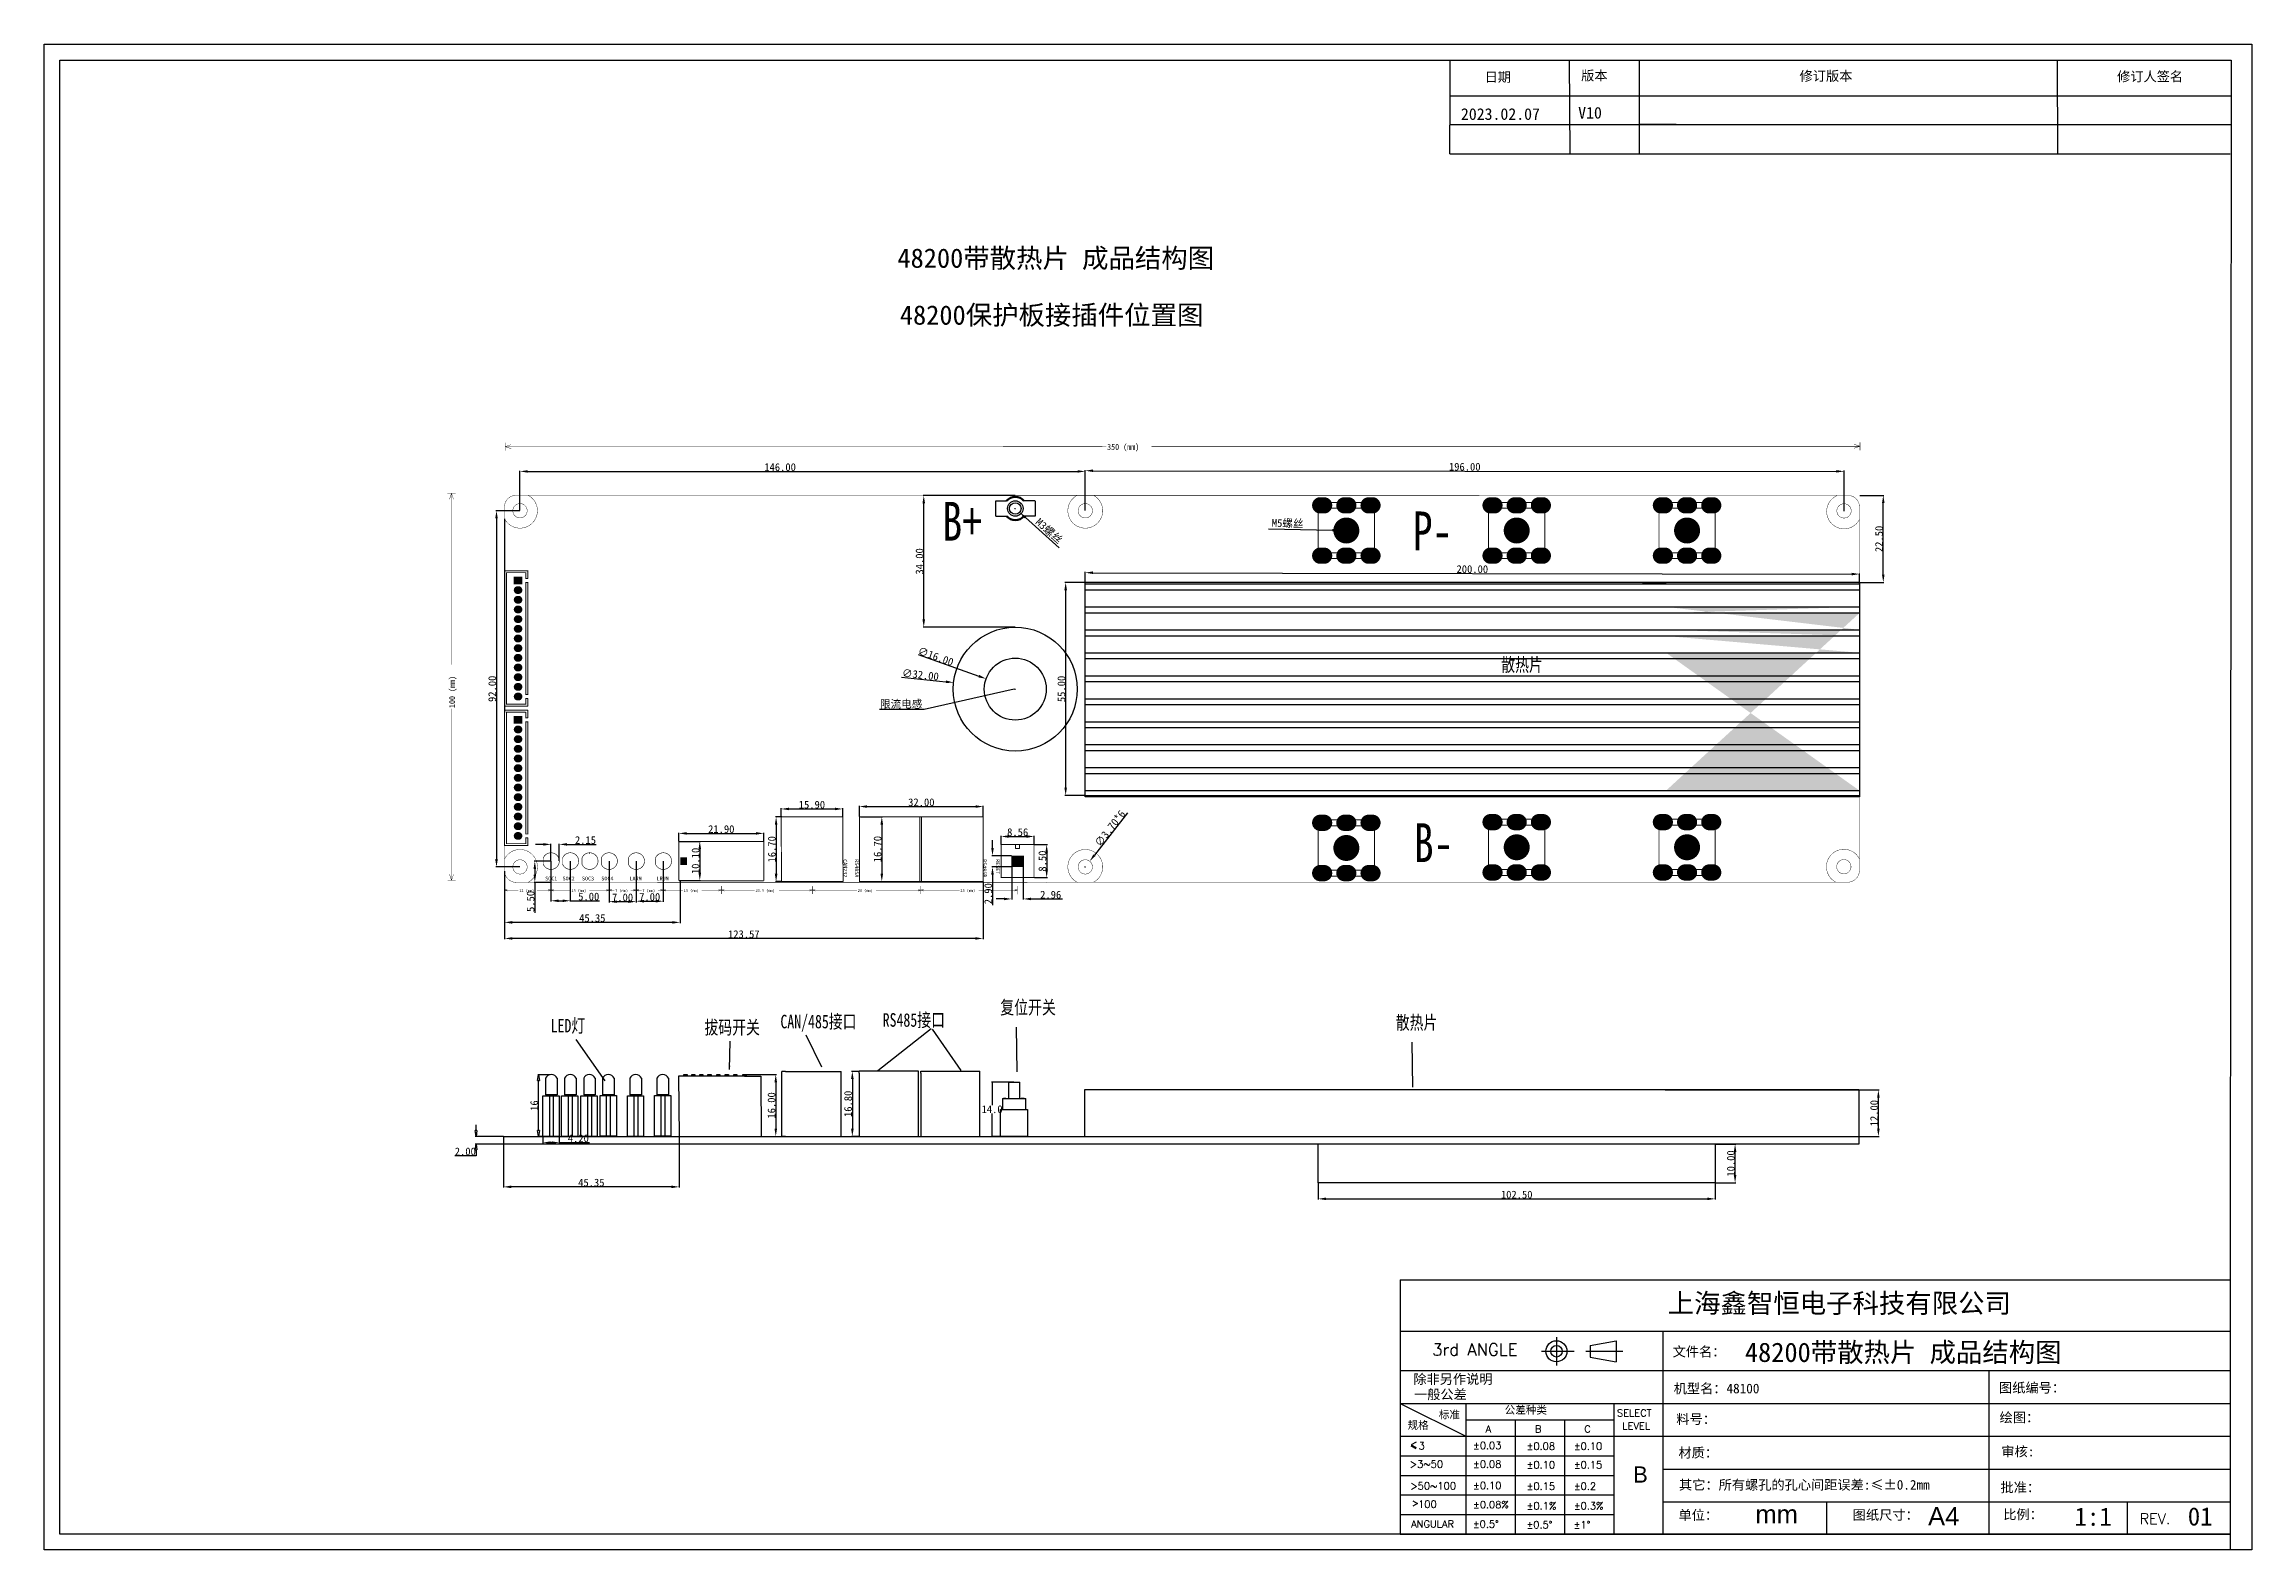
# Model space of a CAD drawing. Extents: x 146 to 716, y -182 to 207.
import ezdxf
from ezdxf import colors
from ezdxf.entities.mleader import LeaderData, LeaderLine
from ezdxf.math import Vec2, Vec3

# ---------------------------------------------------------------- set-up
doc = ezdxf.new("R2010")
doc.units = 0
doc.header["$MEASUREMENT"] = 0
doc.linetypes.add('ACAD_ISO02W100', pattern=[15, 12, -3])
doc.layers.get('0').update_dxf_attribs({"linetype": 'CONTINUOUS'})
doc.layers.get('Defpoints').update_dxf_attribs({"linetype": 'CONTINUOUS'})
for name, color, linetype in [('BOTTOMLAYER', 5, 'CONTINUOUS'), ('BOTTOMOVERLAY', 54, 'CONTINUOUS'), ('BOTTOMSOLDER', 6, 'CONTINUOUS'), ('KEEPOUTLAYER', 6, 'CONTINUOUS'), ('MULTILAYER', 9, 'CONTINUOUS'), ('TOPLAYER', 1, 'CONTINUOUS'), ('TOPOVERLAY', 2, 'CONTINUOUS'), ('TOPSOLDER', 216, 'CONTINUOUS')]:
    doc.layers.add(name, color=color, linetype=linetype)
doc.styles.add('ROMANS', font='ROMANS.shx')
doc.styles.add('romant', font='ROMANT.shx')
doc.styles.add('style1', font='')
doc.styles.add('W0$254', font='simplex', dxfattribs={"width": 0.75})
doc.styles.get('style1').set_extended_font_data('Optima')
doc.dimstyles.get("Standard").update_dxf_attribs({"dimtxt": 0.18, "dimasz": 0.18, "dimexe": 0.18, "dimexo": 0.0625, "dimgap": 0.09, "dimtad": 0, "dimtih": 1, "dimtoh": 1, "dimdec": 4, "dimzin": 0, "dimdsep": 46, "dimtxsty": 'Standard', "dimcen": 0.09, "dimadec": 0, "dimazin": 0, "dimtfac": 1, "dimtdec": 4, "dimtofl": 0, "dimtmove": 0, "dimatfit": 0, "dimfxl": 1, "dimtolj": 1, "dimtzin": 0, "dimarcsym": 0})

msp = doc.modelspace()

# ---------------------------------------------------------------- texts
for s, height, style, p in [('3rd ANGLE', 3.112859, 'romant', (504.42592, -131.40819)), ('SELECT', 1.860693, 'romant', (552.16749, -147.16604)), ('3', 1.86069, 'ROMANS', (500.92604, -155.6371)), ('%%P0.03', 1.860693, 'ROMANS', (514.96088, -155.551)), ('A', 1.86069, 'romant', (518.23373, -151.27865)), ('%%P0.08', 1.860693, 'ROMANS', (528.81496, -155.72319)), ('B', 1.86069, 'romant', (530.96815, -151.27865)), ('%%P0.10', 1.860693, 'ROMANS', (541.00699, -155.72319)), ('C', 1.86069, 'romant', (543.70571, -151.27865)), ('LEVEL', 1.860693, 'romant', (553.54553, -150.49953)), ('>3~50', 1.860693, 'ROMANS', (498.61037, -160.35725)), ('%%P0.08', 1.860693, 'ROMANS', (514.96088, -160.35725)), ('%%P0.10', 1.860693, 'ROMANS', (528.81496, -160.52943)), ('%%P0.15', 1.860693, 'ROMANS', (541.00699, -160.52943)), ('>50~100', 1.860693, 'ROMANS', (498.76205, -165.98534)), ('%%P0.10', 1.860693, 'ROMANS', (514.96088, -165.89948)), ('%%P0.15', 1.860693, 'ROMANS', (528.81496, -166.07167)), ('%%P0.2', 1.860693, 'ROMANS', (541.00699, -166.07167)), ('B', 4.18162, 'style1', (556.37498, -164.19874)), ('100', 1.860693, 'ROMANS', (500.81017, -170.71835)), ('%%P0.08%', 1.860693, 'ROMANS', (514.96088, -170.82246)), ('%%P0.1%', 1.860693, 'ROMANS', (528.81496, -171.14881)), ('%%P0.3%', 1.860693, 'ROMANS', (541.00699, -171.14881)), ('ANGULAR', 1.860693, 'ROMANS', (498.97848, -175.82957)), ('%%P0.5%%D', 1.860693, 'ROMANS', (514.93329, -175.85063)), ('%%P0.5%%D', 1.860693, 'ROMANS', (528.78738, -176.02281)), ('%%P1%%D', 1.860693, 'ROMANS', (540.9794, -176.02281)), ('REV.', 2.729017, 'romant', (687.14868, -174.90919))]:
    msp.add_text(s, height=height, dxfattribs=dict(style=style)).set_placement(p)
at = {"linetype": 'Continuous', "attachment_point": 1}
for s, insert, char_height, width in [('{\\fSimSun|b1|i0|c134|p2;日期}', (517.95614, 200.1411), 2.5, 16.8287977), ('{\\fSimSun|b1|i0|c134|p2;版本}', (542.89642, 200.5043), 2.5, 16.8287977), ('{\\fSimSun|b1|i0|c134|p2;修订版本}', (599.30602, 200.40047), 2.5, 16.8287977), ('{\\fSimSun|b1|i0|c134|p2;修订人签名}', (681.3233, 200.2639), 2.5, 22.7899561), ('\\A1;2023.02.07', (511.84519, 190.80953), 3, 32.5404087), ('V10', (542.12345, 191.14376), 3, 12.7387517), ('{\\fSimSun|b1|i0|c134|p2;文件名：}', (566.51154, -129.11987), 2.5, 16.8287977), ('{\\fSimSun|b0|i0|c134|p2;除非另作说明}', (499.53736, -136.20045), 2.5, 61.2416483), ('{\\fSimSun|b0|i0|c134|p2;一般公差}', (499.72844, -140.16155), 2.5, 61.2416483), ('{\\fSimSun|b1|i0|c134|p2;机型名：48100}', (566.79314, -138.6416), 2.5, 54.1145072), ('{\\fSimSun|b1|i0|c134|p2;图纸编号：}', (650.82258, -138.44144), 2.5, 16.8287977), ('{\\fSimSun|b0|i0|c134|p2;规格}', (498.06473, -148.37567), 2, 8.5986699), ('{\\fSimSun|b0|i0|c134|p2;标准}', (506.12967, -145.63281), 2, 8.5986699), ('{\\fSimSun|b0|i0|c134|p2;公差种类}', (523.15353, -144.43865), 2, 16.8287977), ('{\\fSimSun|b1|i0|c134|p2;料号：}', (567.48262, -146.55847), 2.5, 16.8287977), ('{\\fSimSun|b1|i0|c134|p2;绘图：     }', (650.96959, -146.13239), 2.5, 40.8085319), ('{\\fSimSun|b1|i0|c134|p2;材质：}', (568.02011, -155.23777), 2.5, 16.8287977), ('{\\fSimSun|b1|i0|c134|p34;审核:      }', (651.42019, -154.93779), 2.5, 35.0334743), ('{\\fSimSun|b1|i0|c134|p2;其它：\\fSimSun|b0|i0|c134|p2;所有螺孔的孔心间距误差:≤}%%P0.2mm', (568.16869, -163.52187), 2.5, 77.4335249), ('{\\fSimSun|b1|i0|c134|p2;批准：}', (651.204, -164.19382), 2.5, 16.8287977), ('{\\fSimSun|b1|i0|c134|p2;单位：}', (568.03398, -171.32874), 2.5, 16.8287977), ('{\\fSimSun|b1|i0|c134|p2;图纸尺寸：}', (613.03508, -171.29968), 2.5, 16.6246569), ('{\\fSimSun|b1|i0|c134|p2;比例：}', (651.91604, -171.15933), 2.5, 16.8287977)]:
    msp.add_mtext(s, dxfattribs=dict(at, insert=insert, char_height=char_height, width=width))
at = {"lineweight": 0, "char_height": 5, "attachment_point": 1}
for s, insert, width in [('48200{\\fSimSun|b0|i0|c134|p2;带散热片} {\\fSimSun|b0|i0|c134|p2;成品结构图}', (366.30441, 154.60459), 141.956454), ('48200{\\fSimSun|b0|i0|c134|p2;保护板接插件位置图}', (366.93613, 139.90167), 108.4904866), ('{\\fSimSun|b1|i0|c134|p2;上海鑫智恒电子科技有限公司}', (565.24746, -115.36409), 124.8954245), ('{\\fSimSun|b0|i0|c134|p2;48200带散热片} {\\fSimSun|b0|i0|c134|p2;成品结构图}', (585.19393, -128.03693), 124.8954245)]:
    msp.add_mtext(s, dxfattribs=dict(at, insert=insert, width=width))
at = {"linetype": 'Continuous', "attachment_point": 1, "style": 'W0$254'}
for s, width, insert, char_height in [('{\\fSimSun|b0|i0|c134|p2;B+}', 11.3575145, (377.92152, 89.12668), 10), ('{\\fSimSun|b0|i0|c134|p2;P-}', 11.2787134, (499.42391, 86.64615), 10), ('{\\fSimSun|b0|i0|c134|p2;散热片}', 36.3065392, (522.25994, 48.83511), 3.5), ('{\\fSimSun|b0|i0|c134|p2;B-}', 11.2787134, (499.68937, 6.0913), 10), ('{\\fSimSun|b0|i0|c134|p2;复位开关}', 36.3065392, (392.87661, -39.69106), 3.5), ('{\\fSimSun|b0|i0|c134|p2;LED灯}', 36.3065392, (276.73356, -44.41147), 3.5), ('{\\fSimSun|b0|i0|c134|p2;拔码开关}', 36.3065392, (316.45024, -44.86388), 3.5), ('{\\fSimSun|b0|i0|c134|p2;CAN/485接口}', 36.3065392, (336.08206, -43.35585), 3.5), ('{\\fSimSun|b0|i0|c134|p2;RS485接口}', 36.3065392, (362.4906, -42.94819), 3.5), ('{\\fSimSun|b0|i0|c134|p2;散热片}', 36.3065392, (495.03308, -43.61295), 3.5)]:
    msp.add_mtext_dynamic_manual_height_columns(s, width=width, gutter_width=1, heights=[0], dxfattribs=dict(at, insert=insert, char_height=char_height))
at = {"char_height": 3.011811, "width": 46.6022172, "attachment_point": 1}
for s, insert in [('{\\fArial|b0|i0|c0|p32;\\H1.569x;mm}', (587.89668, -170.01679)), ('{\\fArial|b0|i0|c0|p32;\\H1.569x;A4}', (632.49594, -170.54325)), ('{\\fSimHei|b0|i0|c134|p2;\\H1.569x;1:1}', (670.32027, -170.63288)), ('{\\fSimHei|b0|i0|c134|p2;\\H1.569x;01}', (699.5705, -170.57267))]:
    msp.add_mtext(s, dxfattribs=dict(at, insert=insert))
at = {"layer": 'KEEPOUTLAYER'}
for s, height, p in [('350 (mm)', 1.524, (420.46382, 102.57389)), ('12 (mm)', 0.700001, (268.62506, -11.60878)), ('15 (mm)', 0.700001, (282.12506, -11.60878)), ('7 (mm)', 0.700001, (293.41664, -11.60878)), ('7 (mm)', 0.700001, (300.41664, -11.60878)), ('15 (mm)', 0.700001, (311.12506, -11.60878)), ('23.5 (mm)', 0.700001, (329.67529, -11.60878)), ('28 (mm)', 0.700001, (356.06675, -11.60878)), ('25 (mm)', 0.700001, (382.56675, -11.60878))]:
    msp.add_text(s, height=height, dxfattribs=at).set_placement(p)
msp.add_text('100 (mm)', height=1.524, rotation=90, dxfattribs=at).set_placement((252.05129, 35.87781))
at = {"layer": 'TOPOVERLAY'}
for s, rotation, p in [('CAN232', 270, (352.32439, -3.15889)), ('RS485A', 270, (355.32439, -3.15889)), ('RS485B', 270, (388.32439, -3.15889)), ('RESET', 270, (391.72439, -3.15889)), ('SOC1', 360, (275.32439, -8.65889)), ('SOC2', 360, (279.82439, -8.65889)), ('SOC3', 360, (284.82439, -8.65889)), ('SOC4', 360, (289.82439, -8.65889)), ('LARM', 360, (297.09439, -8.65889)), ('LRUN', 360, (304.09439, -8.65889))]:
    msp.add_text(s, height=1.000001, rotation=rotation, dxfattribs=at).set_placement(p)

# ---------------------------------------------------------------- blocks, each defined once
blk = doc.blocks.new('*D13')
at = {"color": 0, "lineweight": -2, "transparency": 16777216}
for p, q in [((396.39, -60.77), (390.58, -60.77)), ((390.76, -60.95), (390.76, -66.68)), ((390.76, -74.59), (390.76, -68.86)), ((396.32, -74.77), (390.58, -74.77))]:
    blk.add_line(p, q, dxfattribs=at)
at = {"color": 0, "lineweight": 30, "transparency": 16777216}
for points in [[(390.73, -60.95), (390.79, -60.95), (390.76, -60.77)], [(390.73, -74.59), (390.79, -74.59), (390.76, -74.77)]]:
    blk.add_solid(points, dxfattribs=at)
at = {"layer": 'Defpoints', "color": 0, "lineweight": 30, "transparency": 16777216}
for p in [(396.45, -60.77), (390.76, -74.77), (396.38, -74.77)]:
    blk.add_point(p, dxfattribs=at)
at = {"color": 0, "transparency": 16777216, "insert": (390.76, -67.77), "char_height": 2, "attachment_point": 5}
blk.add_mtext('\\A1;14.0', dxfattribs=at)
blk = doc.blocks.new('_ClosedBlank')
at = {"color": 0, "linetype": 'ByBlock', "lineweight": -2}
for p, q in [((-1, 0.17), (0, 0)), ((-1, 0.17), (-1, -0.17)), ((0, 0), (-1, -0.17))]:
    blk.add_line(p, q, dxfattribs=at)
blk = doc.blocks.new('*D14')
at = {"color": 0, "linetype": 'Continuous', "lineweight": -2, "transparency": 16777216}
for p, q in [((276.62, -58.85), (273.41, -58.85)), ((276.62, -74.77), (273.41, -74.77))]:
    blk.add_line(p, q, dxfattribs=at)
at = {"color": 3, "linetype": 'Continuous', "lineweight": -2, "transparency": 16777216}
blk.add_line((273.59, -73.27), (273.59, -60.35), dxfattribs=at)
at = {"layer": 'Defpoints', "color": 0, "linetype": 'Continuous', "lineweight": 30, "transparency": 16777216}
for p in [(273.59, -58.85), (276.69, -58.85), (276.69, -74.77)]:
    blk.add_point(p, dxfattribs=at)
at = {"color": 3, "linetype": 'Continuous', "lineweight": -2, "transparency": 16777216, "xscale": 1.5, "yscale": 1.5, "zscale": 1.5}
for p, rotation in [((273.59, -58.85), 90), ((273.59, -74.77), 270)]:
    blk.add_blockref('_ClosedBlank', p, dxfattribs=dict(at, rotation=rotation))
at = {"color": 0, "linetype": 'Continuous', "transparency": 16777216, "insert": (272.5, -66.81), "char_height": 2, "attachment_point": 5, "rotation": 90}
blk.add_mtext('\\A1;16', dxfattribs=at)
blk = doc.blocks.new('*D15')
at = {"color": 3, "linetype": 'Continuous', "lineweight": -2, "transparency": 16777216}
for p, q in [((257.46, -73.27), (257.46, -71.77)), ((257.46, -79.77), (252.03, -79.77)), ((257.46, -78.27), (257.46, -79.77))]:
    blk.add_line(p, q, dxfattribs=at)
at = {"color": 0, "linetype": 'Continuous', "lineweight": -2, "transparency": 16777216}
for p, q in [((264.57, -74.77), (257.28, -74.77)), ((264.57, -76.77), (257.28, -76.77))]:
    blk.add_line(p, q, dxfattribs=at)
at = {"layer": 'Defpoints', "color": 0, "linetype": 'Continuous', "lineweight": 30, "transparency": 16777216}
for p in [(257.46, -76.77), (264.63, -74.77), (264.63, -76.77)]:
    blk.add_point(p, dxfattribs=at)
at = {"color": 3, "linetype": 'Continuous', "lineweight": -2, "transparency": 16777216, "xscale": 1.5, "yscale": 1.5, "zscale": 1.5}
for p, rotation in [((257.46, -74.77), 270), ((257.46, -76.77), 90)]:
    blk.add_blockref('_ClosedBlank', p, dxfattribs=dict(at, rotation=rotation))
at = {"color": 0, "linetype": 'Continuous', "transparency": 16777216, "insert": (254.7, -78.68), "char_height": 2, "attachment_point": 5}
blk.add_mtext('\\A1;2.00', dxfattribs=at)
blk = doc.blocks.new('*D16')
at = {"color": 3, "linetype": 'Continuous', "lineweight": -2, "transparency": 16777216}
for p, q in [((274.82, 0.66), (272.82, 0.66)), ((276.82, -3.6), (276.82, 0.84)), ((278.97, -3.6), (278.97, 0.84)), ((280.97, 0.66), (288.49, 0.66))]:
    blk.add_line(p, q, dxfattribs=at)
at = {"color": 3, "linetype": 'Continuous', "transparency": 16777216}
for points in [[(274.82, 0.99), (274.82, 0.32), (276.82, 0.66)], [(280.97, 0.99), (280.97, 0.32), (278.97, 0.66)]]:
    blk.add_solid(points, dxfattribs=at)
at = {"layer": 'Defpoints', "color": 0, "linetype": 'Continuous', "transparency": 16777216}
for p in [(278.97, 0.66), (276.82, -3.66), (278.97, -3.66)]:
    blk.add_point(p, dxfattribs=at)
at = {"color": 3, "linetype": 'Continuous', "transparency": 16777216, "insert": (285.73, 1.75), "char_height": 2, "attachment_point": 5}
blk.add_mtext('\\A1;2.15', dxfattribs=at)
blk = doc.blocks.new('*D17')
at = {"color": 3, "linetype": 'Continuous', "lineweight": -2, "transparency": 16777216}
for p, q in [((274.76, -74.83), (274.76, -76.56)), ((276.76, -76.38), (276.96, -76.38)), ((278.96, -74.83), (278.96, -76.56)), ((278.96, -76.38), (286.81, -76.38))]:
    blk.add_line(p, q, dxfattribs=at)
at = {"color": 3, "linetype": 'Continuous', "lineweight": 30, "transparency": 16777216}
for points in [[(276.76, -76.04), (276.76, -76.71), (274.76, -76.38)], [(276.96, -76.04), (276.96, -76.71), (278.96, -76.38)]]:
    blk.add_solid(points, dxfattribs=at)
at = {"layer": 'Defpoints', "color": 0, "linetype": 'Continuous', "lineweight": 30, "transparency": 16777216}
for p in [(274.76, -74.77), (278.96, -74.77), (278.96, -76.38)]:
    blk.add_point(p, dxfattribs=at)
at = {"color": 3, "linetype": 'Continuous', "transparency": 16777216, "insert": (283.88, -75.29), "char_height": 2, "attachment_point": 5}
blk.add_mtext('\\A1;4.20', dxfattribs=at)
blk = doc.blocks.new('*D18')
at = {"color": 3, "linetype": 'Continuous', "lineweight": -2, "transparency": 16777216}
for p, q in [((264.82, -8.79), (264.82, -19.67)), ((310.17, -8.79), (310.17, -19.67)), ((308.17, -19.49), (266.82, -19.49))]:
    blk.add_line(p, q, dxfattribs=at)
at = {"color": 3, "linetype": 'Continuous', "transparency": 16777216}
for points in [[(266.82, -19.16), (266.82, -19.83), (264.82, -19.49)], [(308.17, -19.16), (308.17, -19.83), (310.17, -19.49)]]:
    blk.add_solid(points, dxfattribs=at)
at = {"layer": 'Defpoints', "color": 0, "linetype": 'Continuous', "transparency": 16777216}
for p in [(264.82, -8.73), (310.17, -8.73), (264.82, -19.49)]:
    blk.add_point(p, dxfattribs=at)
at = {"color": 3, "linetype": 'Continuous', "transparency": 16777216, "insert": (287.5, -18.4), "char_height": 2, "attachment_point": 5}
blk.add_mtext('\\A1;45.35', dxfattribs=at)
blk = doc.blocks.new('*D19')
at = {"color": 3, "linetype": 'Continuous', "lineweight": -2, "transparency": 16777216}
for p, q in [((264.57, -74.83), (264.57, -87.99)), ((309.92, -74.83), (309.92, -87.99)), ((307.92, -87.81), (266.57, -87.81))]:
    blk.add_line(p, q, dxfattribs=at)
at = {"color": 3, "linetype": 'Continuous', "lineweight": 30, "transparency": 16777216}
for points in [[(266.57, -87.48), (266.57, -88.15), (264.57, -87.81)], [(307.92, -87.48), (307.92, -88.15), (309.92, -87.81)]]:
    blk.add_solid(points, dxfattribs=at)
at = {"layer": 'Defpoints', "color": 0, "linetype": 'Continuous', "lineweight": 30, "transparency": 16777216}
for p in [(264.57, -74.77), (309.92, -74.77), (264.57, -87.81)]:
    blk.add_point(p, dxfattribs=at)
at = {"color": 3, "linetype": 'Continuous', "transparency": 16777216, "insert": (287.25, -86.72), "char_height": 2, "attachment_point": 5}
blk.add_mtext('\\A1;45.35', dxfattribs=at)
blk = doc.blocks.new('*D20')
at = {"color": 3, "linetype": 'Continuous', "lineweight": -2, "transparency": 16777216}
for p, q in [((327.29, -58.77), (335.06, -58.77)), ((334.88, -60.77), (334.88, -72.77)), ((331.2, -74.77), (335.06, -74.77))]:
    blk.add_line(p, q, dxfattribs=at)
at = {"color": 3, "linetype": 'Continuous', "lineweight": 30, "transparency": 16777216}
for points in [[(334.55, -60.77), (335.21, -60.77), (334.88, -58.77)], [(334.55, -72.77), (335.21, -72.77), (334.88, -74.77)]]:
    blk.add_solid(points, dxfattribs=at)
at = {"layer": 'Defpoints', "color": 0, "linetype": 'Continuous', "lineweight": 30, "transparency": 16777216}
for p in [(327.23, -58.77), (331.14, -74.77), (334.88, -74.77)]:
    blk.add_point(p, dxfattribs=at)
at = {"color": 3, "linetype": 'Continuous', "transparency": 16777216, "insert": (333.79, -66.77), "char_height": 2, "attachment_point": 5, "rotation": 90}
blk.add_mtext('\\A1;16.00', dxfattribs=at)
blk = doc.blocks.new('*D21')
at = {"color": 3, "linetype": 'Continuous', "lineweight": -2, "transparency": 16777216}
for p, q in [((356.34, -57.97), (354.48, -57.97)), ((354.66, -59.97), (354.66, -72.77)), ((356.34, -74.77), (354.48, -74.77))]:
    blk.add_line(p, q, dxfattribs=at)
at = {"color": 3, "linetype": 'Continuous', "lineweight": 30, "transparency": 16777216}
for points in [[(354.33, -59.97), (355, -59.97), (354.66, -57.97)], [(354.33, -72.77), (355, -72.77), (354.66, -74.77)]]:
    blk.add_solid(points, dxfattribs=at)
at = {"layer": 'Defpoints', "color": 0, "linetype": 'Continuous', "lineweight": 30, "transparency": 16777216}
for p in [(356.4, -57.97), (354.66, -74.77), (356.4, -74.77)]:
    blk.add_point(p, dxfattribs=at)
at = {"color": 3, "linetype": 'Continuous', "transparency": 16777216, "insert": (353.57, -66.37), "char_height": 2, "attachment_point": 5, "rotation": 90}
blk.add_mtext('\\A1;16.80', dxfattribs=at)
blk = doc.blocks.new('*D22')
at = {"color": 3, "linetype": 'Continuous', "lineweight": -2, "transparency": 16777216}
for p, q in [((276.82, -3.72), (276.82, -14.09)), ((281.82, -3.72), (281.82, -14.09)), ((278.82, -13.91), (279.82, -13.91)), ((281.82, -13.91), (289.34, -13.91))]:
    blk.add_line(p, q, dxfattribs=at)
at = {"color": 3, "linetype": 'Continuous', "transparency": 16777216}
for points in [[(278.82, -13.58), (278.82, -14.25), (276.82, -13.91)], [(279.82, -13.58), (279.82, -14.25), (281.82, -13.91)]]:
    blk.add_solid(points, dxfattribs=at)
at = {"layer": 'Defpoints', "color": 0, "linetype": 'Continuous', "transparency": 16777216}
for p in [(276.82, -3.66), (281.82, -3.66), (281.82, -13.91)]:
    blk.add_point(p, dxfattribs=at)
at = {"color": 3, "linetype": 'Continuous', "transparency": 16777216, "insert": (286.58, -12.82), "char_height": 2, "attachment_point": 5}
blk.add_mtext('\\A1;5.00', dxfattribs=at)
blk = doc.blocks.new('*D23')
at = {"color": 3, "linetype": 'Continuous', "lineweight": -2, "transparency": 16777216}
for p, q in [((291.82, -3.72), (291.82, -14.32)), ((298.82, -3.72), (298.82, -14.32)), ((293.82, -14.14), (296.82, -14.14))]:
    blk.add_line(p, q, dxfattribs=at)
at = {"color": 3, "linetype": 'Continuous', "transparency": 16777216}
for points in [[(293.82, -13.8), (293.82, -14.47), (291.82, -14.14)], [(296.82, -13.8), (296.82, -14.47), (298.82, -14.14)]]:
    blk.add_solid(points, dxfattribs=at)
at = {"layer": 'Defpoints', "color": 0, "linetype": 'Continuous', "transparency": 16777216}
for p in [(291.82, -3.66), (298.82, -3.66), (298.82, -14.14)]:
    blk.add_point(p, dxfattribs=at)
at = {"color": 3, "linetype": 'Continuous', "transparency": 16777216, "insert": (295.32, -13.05), "char_height": 2, "attachment_point": 5}
blk.add_mtext('\\A1;7.00', dxfattribs=at)
blk = doc.blocks.new('*D24')
at = {"color": 3, "linetype": 'Continuous', "lineweight": -2, "transparency": 16777216}
for p, q in [((298.82, -3.72), (298.82, -14.2)), ((305.82, -3.72), (305.82, -14.2)), ((300.82, -14.02), (303.82, -14.02))]:
    blk.add_line(p, q, dxfattribs=at)
at = {"color": 3, "linetype": 'Continuous', "transparency": 16777216}
for points in [[(300.82, -13.69), (300.82, -14.36), (298.82, -14.02)], [(303.82, -13.69), (303.82, -14.36), (305.82, -14.02)]]:
    blk.add_solid(points, dxfattribs=at)
at = {"layer": 'Defpoints', "color": 0, "linetype": 'Continuous', "transparency": 16777216}
for p in [(298.82, -3.66), (305.82, -3.66), (305.82, -14.02)]:
    blk.add_point(p, dxfattribs=at)
at = {"color": 3, "linetype": 'Continuous', "transparency": 16777216, "insert": (302.32, -12.93), "char_height": 2, "attachment_point": 5}
blk.add_mtext('\\A1;7.00', dxfattribs=at)
blk = doc.blocks.new('*D25')
at = {"color": 3, "linetype": 'Continuous', "lineweight": -2, "transparency": 16777216}
for p, q in [((309.93, 1.43), (315.44, 1.43)), ((315.26, -0.57), (315.26, -6.67)), ((309.93, -8.67), (315.44, -8.67))]:
    blk.add_line(p, q, dxfattribs=at)
at = {"color": 3, "linetype": 'Continuous', "transparency": 16777216}
for points in [[(314.92, -0.57), (315.59, -0.57), (315.26, 1.43)], [(314.92, -6.67), (315.59, -6.67), (315.26, -8.67)]]:
    blk.add_solid(points, dxfattribs=at)
at = {"layer": 'Defpoints', "color": 0, "linetype": 'Continuous', "transparency": 16777216}
for p in [(309.86, 1.43), (309.86, -8.67), (315.26, -8.67)]:
    blk.add_point(p, dxfattribs=at)
at = {"color": 3, "linetype": 'Continuous', "transparency": 16777216, "insert": (314.17, -3.62), "char_height": 2, "attachment_point": 5, "rotation": 90}
blk.add_mtext('\\A1;10.10', dxfattribs=at)
blk = doc.blocks.new('*D26')
at = {"color": 3, "linetype": 'Continuous', "lineweight": -2, "transparency": 16777216}
for p, q in [((309.86, 1.49), (309.86, 3.68)), ((311.86, 3.5), (329.76, 3.5)), ((331.76, 1.49), (331.76, 3.68))]:
    blk.add_line(p, q, dxfattribs=at)
at = {"color": 3, "linetype": 'Continuous', "transparency": 16777216}
for points in [[(311.86, 3.83), (311.86, 3.16), (309.86, 3.5)], [(329.76, 3.83), (329.76, 3.16), (331.76, 3.5)]]:
    blk.add_solid(points, dxfattribs=at)
at = {"layer": 'Defpoints', "color": 0, "linetype": 'Continuous', "transparency": 16777216}
for p in [(309.86, 1.43), (331.76, 3.5), (331.76, 1.43)]:
    blk.add_point(p, dxfattribs=at)
at = {"color": 3, "linetype": 'Continuous', "transparency": 16777216, "insert": (320.81, 4.59), "char_height": 2, "attachment_point": 5}
blk.add_mtext('\\A1;21.90', dxfattribs=at)
blk = doc.blocks.new('*D27')
at = {"color": 3, "linetype": 'Continuous', "lineweight": -2, "transparency": 16777216}
for p, q in [((336.46, 7.74), (334.79, 7.74)), ((334.97, 5.74), (334.97, -6.95)), ((336.37, -8.95), (334.79, -8.95))]:
    blk.add_line(p, q, dxfattribs=at)
at = {"color": 3, "linetype": 'Continuous', "transparency": 16777216}
for points in [[(334.64, 5.74), (335.31, 5.74), (334.97, 7.74)], [(334.64, -6.95), (335.31, -6.95), (334.97, -8.95)]]:
    blk.add_solid(points, dxfattribs=at)
at = {"layer": 'Defpoints', "color": 0, "linetype": 'Continuous', "transparency": 16777216}
for p in [(336.52, 7.74), (334.97, -8.95), (336.43, -8.95)]:
    blk.add_point(p, dxfattribs=at)
at = {"color": 3, "linetype": 'Continuous', "transparency": 16777216, "insert": (333.88, -0.61), "char_height": 2, "attachment_point": 5, "rotation": 90}
blk.add_mtext('\\A1;16.70', dxfattribs=at)
blk = doc.blocks.new('*D28')
at = {"color": 3, "linetype": 'Continuous', "lineweight": -2, "transparency": 16777216}
for p, q in [((336.27, 7.81), (336.27, 9.99)), ((338.27, 9.81), (350.17, 9.81)), ((352.17, 7.81), (352.17, 9.99))]:
    blk.add_line(p, q, dxfattribs=at)
at = {"color": 3, "linetype": 'Continuous', "transparency": 16777216}
for points in [[(338.27, 10.14), (338.27, 9.48), (336.27, 9.81)], [(350.17, 10.14), (350.17, 9.48), (352.17, 9.81)]]:
    blk.add_solid(points, dxfattribs=at)
at = {"layer": 'Defpoints', "color": 0, "linetype": 'Continuous', "transparency": 16777216}
for p in [(336.27, 7.75), (352.17, 9.81), (352.17, 7.75)]:
    blk.add_point(p, dxfattribs=at)
at = {"color": 3, "linetype": 'Continuous', "transparency": 16777216, "insert": (344.22, 10.9), "char_height": 2, "attachment_point": 5}
blk.add_mtext('\\A1;15.90', dxfattribs=at)
blk = doc.blocks.new('*D29')
at = {"color": 3, "linetype": 'Continuous', "lineweight": -2, "transparency": 16777216}
for p, q in [((356.78, 7.79), (362.45, 7.79)), ((362.27, 5.79), (362.27, -6.91)), ((356.78, -8.91), (362.45, -8.91))]:
    blk.add_line(p, q, dxfattribs=at)
at = {"color": 3, "linetype": 'Continuous', "transparency": 16777216}
for points in [[(361.93, 5.79), (362.6, 5.79), (362.27, 7.79)], [(361.93, -6.91), (362.6, -6.91), (362.27, -8.91)]]:
    blk.add_solid(points, dxfattribs=at)
at = {"layer": 'Defpoints', "color": 0, "linetype": 'Continuous', "transparency": 16777216}
for p in [(356.72, 7.79), (356.72, -8.91), (362.27, -8.91)]:
    blk.add_point(p, dxfattribs=at)
at = {"color": 3, "linetype": 'Continuous', "transparency": 16777216, "insert": (361.18, -0.56), "char_height": 2, "attachment_point": 5, "rotation": 90}
blk.add_mtext('\\A1;16.70', dxfattribs=at)
blk = doc.blocks.new('*D30')
at = {"color": 3, "linetype": 'Continuous', "lineweight": -2, "transparency": 16777216}
for p, q in [((356.48, 7.85), (356.48, 10.61)), ((358.48, 10.43), (386.48, 10.43)), ((388.48, 7.86), (388.48, 10.61))]:
    blk.add_line(p, q, dxfattribs=at)
at = {"color": 3, "linetype": 'Continuous', "transparency": 16777216}
for points in [[(358.48, 10.76), (358.48, 10.09), (356.48, 10.43)], [(386.48, 10.76), (386.48, 10.09), (388.48, 10.43)]]:
    blk.add_solid(points, dxfattribs=at)
at = {"layer": 'Defpoints', "color": 0, "linetype": 'Continuous', "transparency": 16777216}
for p in [(356.48, 7.79), (388.48, 10.43), (388.48, 7.8)]:
    blk.add_point(p, dxfattribs=at)
at = {"color": 3, "linetype": 'Continuous', "transparency": 16777216, "insert": (372.48, 11.52), "char_height": 2, "attachment_point": 5}
blk.add_mtext('\\A1;32.00', dxfattribs=at)
blk = doc.blocks.new('*D31')
at = {"color": 3, "linetype": 'Continuous', "lineweight": -2, "transparency": 16777216}
for p, q in [((401.7, 0.59), (405.03, 0.59)), ((404.85, -1.41), (404.85, -5.91)), ((401.7, -7.91), (405.03, -7.91))]:
    blk.add_line(p, q, dxfattribs=at)
at = {"color": 3, "linetype": 'Continuous', "transparency": 16777216}
for points in [[(404.52, -1.41), (405.18, -1.41), (404.85, 0.59)], [(404.52, -5.91), (405.18, -5.91), (404.85, -7.91)]]:
    blk.add_solid(points, dxfattribs=at)
at = {"layer": 'Defpoints', "color": 0, "linetype": 'Continuous', "transparency": 16777216}
for p in [(401.64, 0.59), (401.64, -7.91), (404.85, -7.91)]:
    blk.add_point(p, dxfattribs=at)
at = {"color": 3, "linetype": 'Continuous', "transparency": 16777216, "insert": (403.76, -3.66), "char_height": 2, "attachment_point": 5, "rotation": 90}
blk.add_mtext('\\A1;8.50', dxfattribs=at)
blk = doc.blocks.new('*D32')
at = {"color": 3, "linetype": 'Continuous', "lineweight": -2, "transparency": 16777216}
for p, q in [((393.07, 0.65), (393.07, 2.88)), ((395.07, 2.7), (399.64, 2.7)), ((401.64, 0.65), (401.64, 2.88))]:
    blk.add_line(p, q, dxfattribs=at)
at = {"color": 3, "linetype": 'Continuous', "transparency": 16777216}
for points in [[(395.07, 3.03), (395.07, 2.36), (393.07, 2.7)], [(399.64, 3.03), (399.64, 2.36), (401.64, 2.7)]]:
    blk.add_solid(points, dxfattribs=at)
at = {"layer": 'Defpoints', "color": 0, "linetype": 'Continuous', "transparency": 16777216}
for p in [(393.07, 0.59), (401.64, 2.7), (401.64, 0.59)]:
    blk.add_point(p, dxfattribs=at)
at = {"color": 3, "linetype": 'Continuous', "transparency": 16777216, "insert": (397.36, 3.79), "char_height": 2, "attachment_point": 5}
blk.add_mtext('\\A1;8.56', dxfattribs=at)
blk = doc.blocks.new('*D33')
at = {"color": 3, "linetype": 'Continuous', "lineweight": -2, "transparency": 16777216}
for p, q in [((395.84, -2.32), (395.84, -13.62)), ((398.8, -2.32), (398.8, -13.62)), ((393.84, -13.44), (391.84, -13.44)), ((400.8, -13.44), (408.98, -13.44))]:
    blk.add_line(p, q, dxfattribs=at)
at = {"color": 3, "linetype": 'Continuous', "transparency": 16777216}
for points in [[(393.84, -13.11), (393.84, -13.77), (395.84, -13.44)], [(400.8, -13.11), (400.8, -13.77), (398.8, -13.44)]]:
    blk.add_solid(points, dxfattribs=at)
at = {"layer": 'Defpoints', "color": 0, "linetype": 'Continuous', "transparency": 16777216}
for p in [(395.84, -2.26), (398.8, -2.26), (398.8, -13.44)]:
    blk.add_point(p, dxfattribs=at)
at = {"color": 3, "linetype": 'Continuous', "transparency": 16777216, "insert": (405.89, -12.35), "char_height": 2, "attachment_point": 5}
blk.add_mtext('\\A1;2.96', dxfattribs=at)
blk = doc.blocks.new('*D34')
at = {"color": 3, "linetype": 'Continuous', "lineweight": -2, "transparency": 16777216}
for p, q in [((390.86, -0.26), (390.86, 1.74)), ((395.78, -2.26), (390.68, -2.26)), ((395.78, -5.16), (390.68, -5.16)), ((390.86, -7.16), (390.86, -15.01))]:
    blk.add_line(p, q, dxfattribs=at)
at = {"color": 3, "linetype": 'Continuous', "transparency": 16777216}
for points in [[(390.53, -0.26), (391.19, -0.26), (390.86, -2.26)], [(390.53, -7.16), (391.19, -7.16), (390.86, -5.16)]]:
    blk.add_solid(points, dxfattribs=at)
at = {"layer": 'Defpoints', "color": 0, "linetype": 'Continuous', "transparency": 16777216}
for p in [(390.86, -5.16), (395.84, -2.26), (395.84, -5.16)]:
    blk.add_point(p, dxfattribs=at)
at = {"color": 3, "linetype": 'Continuous', "transparency": 16777216, "insert": (389.77, -12.08), "char_height": 2, "attachment_point": 5, "rotation": 90}
blk.add_mtext('\\A1;2.90', dxfattribs=at)
blk = doc.blocks.new('*D35')
at = {"color": 3, "linetype": 'Continuous', "lineweight": -2, "transparency": 16777216}
for p, q in [((268.76, 86.84), (262.57, 86.84)), ((262.75, 84.84), (262.75, -3.16)), ((268.76, -5.16), (262.57, -5.16))]:
    blk.add_line(p, q, dxfattribs=at)
at = {"color": 3, "linetype": 'Continuous', "transparency": 16777216}
for points in [[(262.42, 84.84), (263.09, 84.84), (262.75, 86.84)], [(262.42, -3.16), (263.09, -3.16), (262.75, -5.16)]]:
    blk.add_solid(points, dxfattribs=at)
at = {"layer": 'Defpoints', "color": 0, "linetype": 'Continuous', "transparency": 16777216}
for p in [(268.82, 86.84), (262.75, -5.16), (268.82, -5.16)]:
    blk.add_point(p, dxfattribs=at)
at = {"color": 3, "linetype": 'Continuous', "transparency": 16777216, "insert": (261.66, 40.84), "char_height": 2, "attachment_point": 5, "rotation": 90}
blk.add_mtext('\\A1;92.00', dxfattribs=at)
blk = doc.blocks.new('*D36')
at = {"color": 3, "linetype": 'Continuous', "lineweight": -2, "transparency": 16777216}
for p, q in [((268.82, 86.9), (268.82, 97.18)), ((270.82, 97), (412.82, 97)), ((414.82, 86.9), (414.82, 97.18))]:
    blk.add_line(p, q, dxfattribs=at)
at = {"color": 3, "linetype": 'Continuous', "transparency": 16777216}
for points in [[(270.82, 97.33), (270.82, 96.67), (268.82, 97)], [(412.82, 97.33), (412.82, 96.67), (414.82, 97)]]:
    blk.add_solid(points, dxfattribs=at)
at = {"layer": 'Defpoints', "color": 0, "linetype": 'Continuous', "transparency": 16777216}
for p in [(414.82, 97), (268.82, 86.84), (414.82, 86.84)]:
    blk.add_point(p, dxfattribs=at)
at = {"color": 3, "linetype": 'Continuous', "transparency": 16777216, "insert": (336, 98.09), "char_height": 2, "attachment_point": 5}
blk.add_mtext('\\A1;146.00', dxfattribs=at)
blk = doc.blocks.new('*D38')
at = {"color": 3, "linetype": 'Continuous', "lineweight": -2, "transparency": 16777216}
for p, q in [((276.76, -3.66), (272.47, -3.66)), ((272.65, -5.66), (272.65, -7.16)), ((276.76, -9.16), (272.47, -9.16)), ((272.65, -9.16), (272.65, -17.01))]:
    blk.add_line(p, q, dxfattribs=at)
at = {"color": 3, "linetype": 'Continuous', "transparency": 16777216}
for points in [[(272.32, -5.66), (272.98, -5.66), (272.65, -3.66)], [(272.32, -7.16), (272.98, -7.16), (272.65, -9.16)]]:
    blk.add_solid(points, dxfattribs=at)
at = {"layer": 'Defpoints', "color": 0, "linetype": 'Continuous', "transparency": 16777216}
for p in [(276.82, -3.66), (272.65, -9.16), (276.82, -9.16)]:
    blk.add_point(p, dxfattribs=at)
at = {"color": 3, "linetype": 'Continuous', "transparency": 16777216, "insert": (271.56, -14.08), "char_height": 2, "attachment_point": 5, "rotation": 90}
blk.add_mtext('\\A1;5.50', dxfattribs=at)
blk = doc.blocks.new('*D40')
at = {"color": 3, "linetype": 'Continuous', "lineweight": -2, "transparency": 16777216}
for p, q in [((264.85, -6.22), (264.85, -23.82)), ((388.42, -9.02), (388.42, -23.82)), ((386.42, -23.64), (266.85, -23.64))]:
    blk.add_line(p, q, dxfattribs=at)
at = {"color": 3, "linetype": 'Continuous', "transparency": 16777216}
for points in [[(266.85, -23.31), (266.85, -23.98), (264.85, -23.64)], [(386.42, -23.31), (386.42, -23.98), (388.42, -23.64)]]:
    blk.add_solid(points, dxfattribs=at)
at = {"layer": 'Defpoints', "color": 0, "linetype": 'Continuous', "transparency": 16777216}
for p in [(264.85, -6.16), (388.42, -8.95), (264.85, -23.64)]:
    blk.add_point(p, dxfattribs=at)
at = {"color": 3, "linetype": 'Continuous', "transparency": 16777216, "insert": (326.63, -22.55), "char_height": 2, "attachment_point": 5}
blk.add_mtext('\\A1;123.57', dxfattribs=at)
blk = doc.blocks.new('*D43')
at = {"color": 3, "linetype": 'Continuous', "lineweight": -2, "transparency": 16777216}
for p, q in [((425.71, 8.8), (417.19, -2.12)), ((414.73, -5.16), (414.91, -5.16)), ((414.82, -5.25), (414.82, -5.07))]:
    blk.add_line(p, q, dxfattribs=at)
at = {"color": 3, "linetype": 'Continuous', "transparency": 16777216}
blk.add_solid([(416.93, -1.92), (417.45, -2.33), (415.96, -3.7)], dxfattribs=at)
at = {"layer": 'Defpoints', "color": 0, "linetype": 'Continuous', "transparency": 16777216}
for p in [(415.96, -3.7), (413.69, -6.62)]:
    blk.add_point(p, dxfattribs=at)
at = {"color": 3, "linetype": 'Continuous', "transparency": 16777216, "insert": (421.2, 4.8), "char_height": 2, "attachment_point": 5, "rotation": 52.0596}
blk.add_mtext('\\A1;∅3.70*6', dxfattribs=at)
blk = doc.blocks.new('PCB_5_B_5')
at = {"layer": 'BOTTOMLAYER', "const_width": 4}
for points in [[(-6.5, 5.75), (-6.5, 6.75)], [(6.5, 5.75), (6.5, 6.75)], [(-6.5, -0.5), (-6.5, 0.5)], [(6.5, -0.5), (6.5, 0.5)], [(-6.5, -6.75), (-6.5, -5.75)], [(6.5, -6.75), (6.5, -5.75)]]:
    blk.add_lwpolyline(points, dxfattribs=at)
at = {"layer": 'BOTTOMLAYER'}
for points, const_width in [([(-7.5, 6.75, 1), (-5.5, 6.75, 1)], 2), ([(-7.5, 5.75, 1), (-5.5, 5.75, 1)], 2), ([(5.5, 6.75, 1), (7.5, 6.75, 1)], 2), ([(5.5, 5.75, 1), (7.5, 5.75, 1)], 2), ([(-7.5, 0.5, 1), (-5.5, 0.5, 1)], 2), ([(-7.5, -0.5, 1), (-5.5, -0.5, 1)], 2), ([(-1.63, 0, 1), (1.63, 0, 1)], 3.25), ([(5.5, 0.5, 1), (7.5, 0.5, 1)], 2), ([(5.5, -0.5, 1), (7.5, -0.5, 1)], 2), ([(-7.5, -5.75, 1), (-5.5, -5.75, 1)], 2), ([(-7.5, -6.75, 1), (-5.5, -6.75, 1)], 2), ([(5.5, -5.75, 1), (7.5, -5.75, 1)], 2), ([(5.5, -6.75, 1), (7.5, -6.75, 1)], 2)]:
    blk.add_lwpolyline(points, format="xyb", close=True, dxfattribs=dict(at, const_width=const_width))
at = {"layer": 'BOTTOMOVERLAY', "const_width": 0.25}
for points in [[(-7.25, 7.25), (7.25, 7.25)], [(-7.25, 7.25), (-7.25, -7.25)], [(-5.75, 7.25), (-5.75, -7.25)], [(5.75, 7.25), (5.75, -7.25)], [(7.25, 7.25), (7.25, -7.25)], [(-7.25, -7.25), (7.25, -7.25)]]:
    blk.add_lwpolyline(points, dxfattribs=at)
at = {"layer": 'BOTTOMOVERLAY', "const_width": 0.125}
for points in [[(-7.31, 7.25, 1), (-7.19, 7.25, 1)], [(-7.31, 7.25, 1), (-7.19, 7.25, 1)], [(-5.81, 7.25, 1), (-5.69, 7.25, 1)], [(5.69, 7.25, 1), (5.81, 7.25, 1)], [(7.19, 7.25, 1), (7.31, 7.25, 1)], [(7.19, 7.25, 1), (7.31, 7.25, 1)], [(-7.31, -7.25, 1), (-7.19, -7.25, 1)], [(-7.31, -7.25, 1), (-7.19, -7.25, 1)], [(-5.81, -7.25, 1), (-5.69, -7.25, 1)], [(5.69, -7.25, 1), (5.81, -7.25, 1)], [(7.19, -7.25, 1), (7.31, -7.25, 1)], [(7.19, -7.25, 1), (7.31, -7.25, 1)]]:
    blk.add_lwpolyline(points, format="xyb", close=True, dxfattribs=at)
at = {"layer": 'BOTTOMSOLDER', "const_width": 4.2}
for points in [[(-6.5, 5.75), (-6.5, 6.75)], [(6.5, 5.75), (6.5, 6.75)], [(-6.5, -0.5), (-6.5, 0.5)], [(6.5, -0.5), (6.5, 0.5)], [(-6.5, -6.75), (-6.5, -5.75)], [(6.5, -6.75), (6.5, -5.75)]]:
    blk.add_lwpolyline(points, dxfattribs=at)
at = {"layer": 'BOTTOMSOLDER'}
for points, const_width in [([(-7.55, 6.75, 1), (-5.45, 6.75, 1)], 2.1), ([(-7.55, 5.75, 1), (-5.45, 5.75, 1)], 2.1), ([(5.45, 6.75, 1), (7.55, 6.75, 1)], 2.1), ([(5.45, 5.75, 1), (7.55, 5.75, 1)], 2.1), ([(-7.55, 0.5, 1), (-5.45, 0.5, 1)], 2.1), ([(-7.55, -0.5, 1), (-5.45, -0.5, 1)], 2.1), ([(-1.68, 0, 1), (1.68, 0, 1)], 3.35), ([(5.45, 0.5, 1), (7.55, 0.5, 1)], 2.1), ([(5.45, -0.5, 1), (7.55, -0.5, 1)], 2.1), ([(-7.55, -5.75, 1), (-5.45, -5.75, 1)], 2.1), ([(-7.55, -6.75, 1), (-5.45, -6.75, 1)], 2.1), ([(5.45, -5.75, 1), (7.55, -5.75, 1)], 2.1), ([(5.45, -6.75, 1), (7.55, -6.75, 1)], 2.1)]:
    blk.add_lwpolyline(points, format="xyb", close=True, dxfattribs=dict(at, const_width=const_width))
at = {"layer": 'MULTILAYER', "const_width": 4}
for points in [[(-6.5, 5.75), (-6.5, 6.75)], [(6.5, 5.75), (6.5, 6.75)], [(-6.5, -0.5), (-6.5, 0.5)], [(6.5, -0.5), (6.5, 0.5)], [(-6.5, -6.75), (-6.5, -5.75)], [(6.5, -6.75), (6.5, -5.75)]]:
    blk.add_lwpolyline(points, dxfattribs=at)
at = {"layer": 'MULTILAYER'}
for points, const_width in [([(-7.5, 6.75, 1), (-5.5, 6.75, 1)], 2), ([(-7.5, 5.75, 1), (-5.5, 5.75, 1)], 2), ([(5.5, 6.75, 1), (7.5, 6.75, 1)], 2), ([(5.5, 5.75, 1), (7.5, 5.75, 1)], 2), ([(-7.5, 0.5, 1), (-5.5, 0.5, 1)], 2), ([(-7.5, -0.5, 1), (-5.5, -0.5, 1)], 2), ([(-1.63, 0, 1), (1.63, 0, 1)], 3.25), ([(5.5, 0.5, 1), (7.5, 0.5, 1)], 2), ([(5.5, -0.5, 1), (7.5, -0.5, 1)], 2), ([(-7.5, -5.75, 1), (-5.5, -5.75, 1)], 2), ([(-7.5, -6.75, 1), (-5.5, -6.75, 1)], 2), ([(5.5, -5.75, 1), (7.5, -5.75, 1)], 2), ([(5.5, -6.75, 1), (7.5, -6.75, 1)], 2)]:
    blk.add_lwpolyline(points, format="xyb", close=True, dxfattribs=dict(at, const_width=const_width))
at = {"layer": 'TOPLAYER', "const_width": 4}
for points in [[(-6.5, 5.75), (-6.5, 6.75)], [(6.5, 5.75), (6.5, 6.75)], [(-6.5, -0.5), (-6.5, 0.5)], [(6.5, -0.5), (6.5, 0.5)], [(-6.5, -6.75), (-6.5, -5.75)], [(6.5, -6.75), (6.5, -5.75)]]:
    blk.add_lwpolyline(points, dxfattribs=at)
at = {"layer": 'TOPLAYER'}
for points, const_width in [([(-7.5, 6.75, 1), (-5.5, 6.75, 1)], 2), ([(-7.5, 5.75, 1), (-5.5, 5.75, 1)], 2), ([(5.5, 6.75, 1), (7.5, 6.75, 1)], 2), ([(5.5, 5.75, 1), (7.5, 5.75, 1)], 2), ([(-7.5, 0.5, 1), (-5.5, 0.5, 1)], 2), ([(-7.5, -0.5, 1), (-5.5, -0.5, 1)], 2), ([(-1.63, 0, 1), (1.63, 0, 1)], 3.25), ([(5.5, 0.5, 1), (7.5, 0.5, 1)], 2), ([(5.5, -0.5, 1), (7.5, -0.5, 1)], 2), ([(-7.5, -5.75, 1), (-5.5, -5.75, 1)], 2), ([(-7.5, -6.75, 1), (-5.5, -6.75, 1)], 2), ([(5.5, -5.75, 1), (7.5, -5.75, 1)], 2), ([(5.5, -6.75, 1), (7.5, -6.75, 1)], 2)]:
    blk.add_lwpolyline(points, format="xyb", close=True, dxfattribs=dict(at, const_width=const_width))
at = {"layer": 'TOPSOLDER', "const_width": 4.2}
for points in [[(-6.5, 5.75), (-6.5, 6.75)], [(6.5, 5.75), (6.5, 6.75)], [(-6.5, -0.5), (-6.5, 0.5)], [(6.5, -0.5), (6.5, 0.5)], [(-6.5, -6.75), (-6.5, -5.75)], [(6.5, -6.75), (6.5, -5.75)]]:
    blk.add_lwpolyline(points, dxfattribs=at)
at = {"layer": 'TOPSOLDER'}
for points, const_width in [([(-7.55, 6.75, 1), (-5.45, 6.75, 1)], 2.1), ([(-7.55, 5.75, 1), (-5.45, 5.75, 1)], 2.1), ([(5.45, 6.75, 1), (7.55, 6.75, 1)], 2.1), ([(5.45, 5.75, 1), (7.55, 5.75, 1)], 2.1), ([(-7.55, 0.5, 1), (-5.45, 0.5, 1)], 2.1), ([(-7.55, -0.5, 1), (-5.45, -0.5, 1)], 2.1), ([(-1.68, 0, 1), (1.68, 0, 1)], 3.35), ([(5.45, 0.5, 1), (7.55, 0.5, 1)], 2.1), ([(5.45, -0.5, 1), (7.55, -0.5, 1)], 2.1), ([(-7.55, -5.75, 1), (-5.45, -5.75, 1)], 2.1), ([(-7.55, -6.75, 1), (-5.45, -6.75, 1)], 2.1), ([(5.45, -5.75, 1), (7.55, -5.75, 1)], 2.1), ([(5.45, -6.75, 1), (7.55, -6.75, 1)], 2.1)]:
    blk.add_lwpolyline(points, format="xyb", close=True, dxfattribs=dict(at, const_width=const_width))
blk = doc.blocks.new('*D48')
at = {"color": 3, "linetype": 'Continuous', "lineweight": -2, "transparency": 16777216}
for p, q in [((396.65, 87.42), (396.83, 87.42)), ((396.74, 87.33), (396.74, 87.51)), ((408.11, 77.25), (399.35, 85.08))]:
    blk.add_line(p, q, dxfattribs=at)
at = {"color": 3, "linetype": 'Continuous', "lineweight": 30, "transparency": 16777216}
blk.add_solid([(399.57, 85.33), (399.13, 84.84), (397.86, 86.42)], dxfattribs=at)
at = {"layer": 'Defpoints', "color": 0, "linetype": 'Continuous', "lineweight": 30, "transparency": 16777216}
for p in [(395.62, 88.42), (397.86, 86.42)]:
    blk.add_point(p, dxfattribs=at)
at = {"color": 3, "linetype": 'Continuous', "transparency": 16777216, "insert": (405.41, 81.55), "char_height": 2, "width": 9.7076, "attachment_point": 5, "rotation": 318.1897}
blk.add_mtext('\\A1;M3{\\fSimSun|b0|i0|c134|p2;螺丝}', dxfattribs=at)
blk = doc.blocks.new('*D50')
at = {"color": 3, "linetype": 'Continuous', "lineweight": -2, "transparency": 16777216}
for p, q in [((462.18, 82.2), (478.65, 81.83)), ((482.06, 81.75), (482.24, 81.75)), ((482.15, 81.66), (482.15, 81.84))]:
    blk.add_line(p, q, dxfattribs=at)
at = {"color": 3, "linetype": 'Continuous', "lineweight": 30, "transparency": 16777216}
blk.add_solid([(478.66, 82.16), (478.64, 81.5), (480.65, 81.79)], dxfattribs=at)
at = {"layer": 'Defpoints', "color": 0, "linetype": 'Continuous', "lineweight": 30, "transparency": 16777216}
for p in [(480.65, 81.79), (483.65, 81.72)]:
    blk.add_point(p, dxfattribs=at)
at = {"color": 3, "linetype": 'Continuous', "transparency": 16777216, "insert": (467.09, 83.5), "char_height": 2, "width": 10.2136, "attachment_point": 5, "rotation": 358.7028}
blk.add_mtext('\\A1;M5{\\fSimSun|b0|i0|c134|p2;螺丝}', dxfattribs=at)
blk = doc.blocks.new('*U58')
at = {"linetype": 'Continuous'}
for p, q in [((-101.04, 0.8), (98.96, 0.8)), ((98.96, -0.8), (-101.04, -0.8))]:
    blk.add_line(p, q, dxfattribs=at)
blk = doc.blocks.new('*U59')
at = {"color": 0, "linetype": 'ByBlock', "lineweight": -2, "transparency": 16777216}
for p in [(0, 53.4), (0, 47.47), (0, 41.53), (0, 35.6), (0, 29.67), (0, 23.73), (0, 17.8), (0, 11.87), (0, 5.93), (0, 0)]:
    blk.add_blockref('*U58', p, dxfattribs=at)
blk = doc.blocks.new('*D65')
at = {"color": 3, "linetype": 'Continuous', "lineweight": -2, "transparency": 16777216}
for p, q in [((414.82, 86.9), (414.83, 97.36)), ((416.83, 97.18), (608.83, 97.02)), ((610.82, 86.74), (610.83, 97.2))]:
    blk.add_line(p, q, dxfattribs=at)
at = {"color": 3, "linetype": 'Continuous', "lineweight": 30, "transparency": 16777216}
for points in [[(416.83, 97.51), (416.83, 96.85), (414.83, 97.18)], [(608.83, 97.35), (608.83, 96.69), (610.83, 97.02)]]:
    blk.add_solid(points, dxfattribs=at)
at = {"layer": 'Defpoints', "color": 0, "linetype": 'Continuous', "lineweight": 30, "transparency": 16777216}
for p in [(610.83, 97.02), (414.82, 86.84), (610.82, 86.68)]:
    blk.add_point(p, dxfattribs=at)
at = {"color": 3, "linetype": 'Continuous', "lineweight": 30, "transparency": 16777216, "insert": (512.83, 98.19), "char_height": 2, "attachment_point": 5, "rotation": 359.9519}
blk.add_mtext('\\A1;196.00', dxfattribs=at)
blk = doc.blocks.new('*D67')
at = {"color": 3, "linetype": 'Continuous', "lineweight": -2, "transparency": 16777216}
for p, q in [((614.85, 90.81), (621.11, 90.81)), ((620.93, 70.31), (620.93, 88.81)), ((614.85, 68.31), (621.11, 68.31))]:
    blk.add_line(p, q, dxfattribs=at)
at = {"color": 3, "linetype": 'Continuous', "lineweight": 30, "transparency": 16777216}
for points in [[(620.6, 88.81), (621.26, 88.81), (620.93, 90.81)], [(620.6, 70.31), (621.26, 70.31), (620.93, 68.31)]]:
    blk.add_solid(points, dxfattribs=at)
at = {"layer": 'Defpoints', "color": 0, "linetype": 'Continuous', "lineweight": 30, "transparency": 16777216}
for p in [(614.78, 90.81), (620.93, 90.81), (614.78, 68.31)]:
    blk.add_point(p, dxfattribs=at)
at = {"color": 3, "linetype": 'Continuous', "lineweight": 30, "transparency": 16777216, "insert": (619.84, 79.56), "char_height": 2, "attachment_point": 5, "rotation": 90}
blk.add_mtext('\\A1;22.50', dxfattribs=at)
blk = doc.blocks.new('*D68')
at = {"color": 3, "linetype": 'Continuous', "lineweight": -2, "transparency": 16777216}
for p, q in [((614.7, -62.77), (619.85, -62.77)), ((619.67, -72.77), (619.67, -64.77)), ((614.7, -74.77), (619.85, -74.77))]:
    blk.add_line(p, q, dxfattribs=at)
at = {"color": 3, "linetype": 'Continuous', "lineweight": 30, "transparency": 16777216}
for points in [[(619.33, -64.77), (620, -64.77), (619.67, -62.77)], [(619.33, -72.77), (620, -72.77), (619.67, -74.77)]]:
    blk.add_solid(points, dxfattribs=at)
at = {"layer": 'Defpoints', "color": 0, "linetype": 'Continuous', "lineweight": 30, "transparency": 16777216}
for p in [(614.63, -62.77), (619.67, -62.77), (614.63, -74.77)]:
    blk.add_point(p, dxfattribs=at)
at = {"color": 3, "linetype": 'Continuous', "lineweight": 30, "transparency": 16777216, "insert": (618.58, -68.77), "char_height": 2, "attachment_point": 5, "rotation": 90}
blk.add_mtext('\\A1;12.00', dxfattribs=at)
blk = doc.blocks.new('*D69')
at = {"color": 3, "linetype": 'Continuous', "lineweight": -2, "transparency": 16777216}
for p, q in [((475, -86.83), (475, -91.09)), ((477, -90.91), (575.5, -90.91)), ((577.5, -86.83), (577.5, -91.09))]:
    blk.add_line(p, q, dxfattribs=at)
at = {"color": 3, "linetype": 'Continuous', "lineweight": 30, "transparency": 16777216}
for points in [[(477, -90.57), (477, -91.24), (475, -90.91)], [(575.5, -90.57), (575.5, -91.24), (577.5, -90.91)]]:
    blk.add_solid(points, dxfattribs=at)
at = {"layer": 'Defpoints', "color": 0, "linetype": 'Continuous', "lineweight": 30, "transparency": 16777216}
for p in [(475, -86.77), (577.5, -86.77), (577.5, -90.91)]:
    blk.add_point(p, dxfattribs=at)
at = {"color": 3, "linetype": 'Continuous', "lineweight": 30, "transparency": 16777216, "insert": (526.25, -89.82), "char_height": 2, "attachment_point": 5}
blk.add_mtext('\\A1;102.50', dxfattribs=at)
blk = doc.blocks.new('*D70')
at = {"color": 3, "linetype": 'Continuous', "lineweight": -2, "transparency": 16777216}
for p, q in [((577.56, -76.77), (582.84, -76.77)), ((582.66, -84.77), (582.66, -78.77)), ((577.56, -86.77), (582.84, -86.77))]:
    blk.add_line(p, q, dxfattribs=at)
at = {"color": 3, "linetype": 'Continuous', "lineweight": 30, "transparency": 16777216}
for points in [[(582.32, -78.77), (582.99, -78.77), (582.66, -76.77)], [(582.32, -84.77), (582.99, -84.77), (582.66, -86.77)]]:
    blk.add_solid(points, dxfattribs=at)
at = {"layer": 'Defpoints', "color": 0, "linetype": 'Continuous', "lineweight": 30, "transparency": 16777216}
for p in [(577.5, -76.77), (582.66, -76.77), (577.5, -86.77)]:
    blk.add_point(p, dxfattribs=at)
at = {"color": 3, "linetype": 'Continuous', "lineweight": 30, "transparency": 16777216, "insert": (581.57, -81.77), "char_height": 2, "attachment_point": 5, "rotation": 90}
blk.add_mtext('\\A1;10.00', dxfattribs=at)
blk = doc.blocks.new('*D72')
at = {"color": 3, "linetype": 'Continuous', "lineweight": -2, "transparency": 16777216}
for p, q in [((414.78, 68.38), (414.79, 71.02)), ((416.79, 70.84), (612.79, 70.48)), ((614.78, 68.01), (614.79, 70.66))]:
    blk.add_line(p, q, dxfattribs=at)
at = {"color": 3, "linetype": 'Continuous', "lineweight": 30, "transparency": 16777216}
for points in [[(416.79, 71.17), (416.79, 70.51), (414.79, 70.84)], [(612.79, 70.81), (612.79, 70.15), (614.79, 70.48)]]:
    blk.add_solid(points, dxfattribs=at)
at = {"layer": 'Defpoints', "color": 0, "linetype": 'Continuous', "lineweight": 30, "transparency": 16777216}
for p in [(614.79, 70.48), (414.78, 68.31), (614.78, 67.95)]:
    blk.add_point(p, dxfattribs=at)
at = {"color": 3, "linetype": 'Continuous', "lineweight": 30, "transparency": 16777216, "insert": (514.79, 71.75), "char_height": 2, "attachment_point": 5, "rotation": 359.8945}
blk.add_mtext('\\A1;200.00', dxfattribs=at)
blk = doc.blocks.new('*D73')
at = {"color": 3, "linetype": 'Continuous', "lineweight": -2, "transparency": 16777216}
for p, q in [((414.72, 68.31), (409.58, 68.31)), ((409.76, 15.31), (409.76, 66.31)), ((414.72, 13.31), (409.58, 13.31))]:
    blk.add_line(p, q, dxfattribs=at)
at = {"color": 3, "linetype": 'Continuous', "lineweight": 30, "transparency": 16777216}
for points in [[(409.42, 66.31), (410.09, 66.31), (409.76, 68.31)], [(409.42, 15.31), (410.09, 15.31), (409.76, 13.31)]]:
    blk.add_solid(points, dxfattribs=at)
at = {"layer": 'Defpoints', "color": 0, "linetype": 'Continuous', "lineweight": 30, "transparency": 16777216}
for p in [(409.76, 68.31), (414.78, 68.31), (414.78, 13.31)]:
    blk.add_point(p, dxfattribs=at)
at = {"color": 3, "linetype": 'Continuous', "lineweight": 30, "transparency": 16777216, "insert": (408.67, 40.81), "char_height": 2, "attachment_point": 5, "rotation": 90}
blk.add_mtext('\\A1;55.00', dxfattribs=at)
blk = doc.blocks.new('*D62')
at = {"color": 3, "linetype": 'Continuous', "lineweight": -2, "transparency": 16777216}
for p, q in [((396.68, 90.76), (372.93, 90.76)), ((373.11, 58.76), (373.11, 88.76)), ((396.68, 56.76), (372.93, 56.76))]:
    blk.add_line(p, q, dxfattribs=at)
at = {"color": 3, "linetype": 'Continuous', "lineweight": 30, "transparency": 16777216}
for points in [[(372.77, 88.76), (373.44, 88.76), (373.11, 90.76)], [(372.77, 58.76), (373.44, 58.76), (373.11, 56.76)]]:
    blk.add_solid(points, dxfattribs=at)
at = {"layer": 'Defpoints', "color": 0, "linetype": 'Continuous', "lineweight": 30, "transparency": 16777216}
for p in [(373.11, 90.76), (396.74, 90.76), (396.74, 56.76)]:
    blk.add_point(p, dxfattribs=at)
at = {"color": 3, "linetype": 'Continuous', "lineweight": 30, "transparency": 16777216, "insert": (372.02, 73.76), "char_height": 2, "attachment_point": 5, "rotation": 90}
blk.add_mtext('\\A1;34.00', dxfattribs=at)
blk = doc.blocks.new('*D63')
at = {"color": 3, "linetype": 'Continuous', "lineweight": -2, "transparency": 16777216}
for p, q in [((371.66, 49.67), (387.32, 44.1)), ((396.65, 40.76), (396.83, 40.76)), ((396.74, 40.67), (396.74, 40.85))]:
    blk.add_line(p, q, dxfattribs=at)
at = {"color": 3, "linetype": 'Continuous', "lineweight": 30, "transparency": 16777216}
blk.add_solid([(387.43, 44.42), (387.21, 43.79), (389.2, 43.44)], dxfattribs=at)
at = {"layer": 'Defpoints', "color": 0, "linetype": 'Continuous', "lineweight": 30, "transparency": 16777216}
for p in [(389.2, 43.44), (404.28, 38.08)]:
    blk.add_point(p, dxfattribs=at)
at = {"color": 3, "linetype": 'Continuous', "lineweight": 30, "transparency": 16777216, "insert": (376.19, 49.21), "char_height": 2, "attachment_point": 5, "rotation": 340.4412}
blk.add_mtext('\\A1;∅16.00', dxfattribs=at)
blk = doc.blocks.new('*D64')
at = {"color": 3, "linetype": 'Continuous', "lineweight": -2, "transparency": 16777216}
for p, q in [((367.39, 43.89), (378.84, 42.67)), ((396.65, 40.76), (396.83, 40.76)), ((396.74, 40.67), (396.74, 40.85))]:
    blk.add_line(p, q, dxfattribs=at)
at = {"color": 3, "linetype": 'Continuous', "lineweight": 30, "transparency": 16777216}
blk.add_solid([(378.88, 43), (378.81, 42.34), (380.83, 42.46)], dxfattribs=at)
at = {"layer": 'Defpoints', "color": 0, "linetype": 'Continuous', "lineweight": 30, "transparency": 16777216}
for p in [(380.83, 42.46), (412.65, 39.06)]:
    blk.add_point(p, dxfattribs=at)
at = {"color": 3, "linetype": 'Continuous', "lineweight": 30, "transparency": 16777216, "insert": (372.24, 44.47), "char_height": 2, "attachment_point": 5, "rotation": 353.9028}
blk.add_mtext('\\A1;∅32.00', dxfattribs=at)

# ---------------------------------------------------------------- dimensions: what is measured, and where the dimension line sits
at = {"linetype": 'Continuous'}
dim = msp.add_linear_dim(base=(414.82439, 97), p1=(268.82439, 86.84111), p2=(414.82439, 86.84111), dimstyle='Standard', override={"dimtxt": 2, "dimasz": 2, "dimtad": 1, "dimtih": 0, "dimtoh": 0, "dimdec": 2, "dimclrd": 3, "dimclre": 3, "dimclrt": 3, "dimtdec": 2, "dimatfit": 3, "dimarcsym": 1}, dxfattribs=at)
dim.commit()
dim.dimension.update_dxf_attribs({"geometry": '*D36', "text_midpoint": (336, 97), "dimtype": 160})
at = {"linetype": 'Continuous', "lineweight": 30}
for p1, p2, distance, picture, middle in [((414.82439, 86.84111), (610.82432, 86.67647), 10.34039, '*D65', (512.83396, 98.18918)), ((414.78105, 68.31372), (614.78107, 67.94533), 2.53062, '*D72', (514.78772, 71.75014))]:
    dim = msp.add_aligned_dim(p1=p1, p2=p2, distance=distance, dimstyle='Standard', override={"dimtxt": 2, "dimasz": 2, "dimtad": 1, "dimtih": 0, "dimtoh": 0, "dimdec": 2, "dimclrd": 3, "dimclre": 3, "dimclrt": 3, "dimtdec": 2, "dimatfit": 3, "dimarcsym": 1}, dxfattribs=at)
    dim.commit()
    dim.dimension.update_dxf_attribs({"geometry": picture, "text_midpoint": middle})
at = {"linetype": 'Continuous'}
for base, p1, p2, picture, middle in [((262.75436, -5.15889), (268.82439, 86.84111), (268.82439, -5.15889), '*D35', (261.66436, 40.84111)), ((334.97468, -8.95382), (336.52011, 7.74211), (336.43194, -8.95382), '*D27', (333.88468, -0.60586)), ((362.26719, -8.90639), (356.71939, 7.79111), (356.71939, -8.90639), '*D29', (361.17719, -0.55764)), ((315.25602, -8.66639), (309.86439, 1.43111), (309.86439, -8.66639), '*D25', (314.16602, -3.61764)), ((390.86146, -5.15887), (395.84344, -2.25887), (395.84344, -5.15887), '*D34', (389.77146, -12.0822)), ((404.84939, -7.90889), (401.63689, 0.59111), (401.63689, -7.90889), '*D31', (403.75939, -3.65889)), ((272.65083, -9.15889), (276.82439, -3.65889), (276.82439, -9.15889), '*D38', (271.56083, -14.08222)), ((334.87953, -74.77034), (327.2282, -58.76987), (331.14183, -74.77034), '*D20', (333.78953, -66.77011)), ((354.66313, -74.76566), (356.40434, -57.96778), (356.40434, -74.76566), '*D21', (353.57313, -66.36672))]:
    dim = msp.add_linear_dim(base=base, p1=p1, p2=p2, angle=90, dimstyle='Standard', override={"dimtxt": 2, "dimasz": 2, "dimtad": 1, "dimtih": 0, "dimtoh": 0, "dimdec": 2, "dimclrd": 3, "dimclre": 3, "dimclrt": 3, "dimtdec": 2, "dimatfit": 3, "dimarcsym": 1}, dxfattribs=at)
    dim.commit()
    dim.dimension.update_dxf_attribs({"geometry": picture, "text_midpoint": middle})
at = {"linetype": 'Continuous', "lineweight": 30}
for base, p1, p2, picture, middle in [((373.10739, 90.75699), (396.74052, 56.75699), (396.74052, 90.75699), '*D62', (372.01739, 73.75699)), ((620.92953, 90.81372), (614.78402, 68.31372), (614.78402, 90.81372), '*D67', (619.83953, 79.56372)), ((409.75698, 68.31372), (414.78105, 13.31372), (414.78105, 68.31372), '*D73', (408.66698, 40.81372)), ((619.66669, -62.77034), (614.63295, -74.77034), (614.63295, -62.77034), '*D68', (618.57669, -68.77034)), ((582.65793, -76.77034), (577.50191, -86.77034), (577.50191, -76.77034), '*D70', (581.56793, -81.77034))]:
    dim = msp.add_linear_dim(base=base, p1=p1, p2=p2, angle=90, dimstyle='Standard', override={"dimtxt": 2, "dimasz": 2, "dimtad": 1, "dimtih": 0, "dimtoh": 0, "dimdec": 2, "dimclrd": 3, "dimclre": 3, "dimclrt": 3, "dimtdec": 2, "dimatfit": 3, "dimarcsym": 1}, dxfattribs=at)
    dim.commit()
    dim.dimension.update_dxf_attribs({"geometry": picture, "text_midpoint": middle})
at = {"linetype": 'Continuous'}
for p1, p2, text, picture, middle in [((395.62249, 88.41826), (397.85856, 86.41826), 'M3{\\fSimSun|b0|i0|c134|p2;螺丝}', '*D48', (405.41084, 81.54541)), ((413.68693, -6.61789), (415.96185, -3.69988), '<>*6', '*D43', (421.20349, 4.79634))]:
    dim = msp.add_diameter_dim_2p(p1=p1, p2=p2, text=text, dimstyle='Standard', override={"dimtxt": 2, "dimasz": 2, "dimtad": 1, "dimtih": 0, "dimtoh": 0, "dimdec": 2, "dimclrd": 3, "dimclre": 3, "dimclrt": 3, "dimtdec": 2, "dimatfit": 3, "dimarcsym": 1}, dxfattribs=at)
    dim.commit()
    dim.dimension.update_dxf_attribs({"geometry": picture, "text_midpoint": middle})
dim = msp.add_diameter_dim_2p(p1=(483.65105, 81.71815), p2=(480.65182, 81.78606), text='M5{\\fSimSun|b0|i0|c134|p2;螺丝}', dimstyle='Standard', override={"dimtxt": 2, "dimasz": 2, "dimtad": 1, "dimtih": 0, "dimtoh": 0, "dimdec": 2, "dimclrd": 3, "dimclre": 3, "dimclrt": 3, "dimtdec": 2, "dimatfit": 3, "dimarcsym": 1}, dxfattribs=at)
dim.commit()
dim.dimension.update_dxf_attribs({"geometry": '*D50', "text_midpoint": (467.05377, 82.09397), "dimtype": 163})
at = {"linetype": 'Continuous', "lineweight": 30}
for p1, p2, picture, middle in [((404.27891, 38.07879), (389.20214, 43.43518), '*D63', (375.82455, 48.18789)), ((412.65001, 39.05753), (380.83103, 42.45644), '*D64', (372.1239, 43.38654))]:
    dim = msp.add_diameter_dim_2p(p1=p1, p2=p2, dimstyle='Standard', override={"dimtxt": 2, "dimasz": 2, "dimtad": 1, "dimtih": 0, "dimtoh": 0, "dimdec": 2, "dimclrd": 3, "dimclre": 3, "dimclrt": 3, "dimtdec": 2, "dimatfit": 3, "dimarcsym": 1}, dxfattribs=at)
    dim.commit()
    dim.dimension.update_dxf_attribs({"geometry": picture, "text_midpoint": middle, "dimtype": 163})
at = {"linetype": 'Continuous'}
for base, p1, p2, picture, middle in [((352.16996, 9.81031), (336.27016, 7.74716), (352.16996, 7.7507), '*D28', (344.22006, 10.90031)), ((388.48186, 10.42545), (356.47939, 7.79087), (388.48186, 7.7963), '*D30', (372.48063, 11.51545)), ((331.76439, 3.49574), (309.86439, 1.43111), (331.76439, 1.43111), '*D26', (320.81439, 4.58574)), ((278.97438, 0.65783), (276.82439, -3.65889), (278.97438, -3.65889), '*D16', (285.73105, 1.74783)), ((401.63689, 2.69569), (393.07439, 0.59111), (401.63689, 0.59111), '*D32', (397.35564, 3.78569)), ((281.82439, -13.91177), (276.82439, -3.65889), (281.82439, -3.65889), '*D22', (286.58106, -12.82177)), ((298.82439, -14.13549), (291.82439, -3.65889), (298.82439, -3.65889), '*D23', (295.32439, -13.04549)), ((305.82439, -14.02363), (298.82439, -3.65889), (305.82439, -3.65889), '*D24', (302.32439, -12.93363)), ((398.80344, -13.43834), (395.84344, -2.25887), (398.80344, -2.25887), '*D33', (405.89344, -12.34834)), ((264.82449, -19.49262), (310.17189, -8.72889), (264.82449, -8.72889), '*D18', (287.49819, -18.40262)), ((264.84939, -23.6439), (388.41936, -8.9537), (264.84939, -6.15889), '*D40', (326.63437, -22.5539)), ((278.95897, -76.37534), (274.75897, -74.77031), (278.95897, -74.77031), '*D17', (283.8823, -75.28534)), ((264.57194, -87.8142), (309.91934, -74.77034), (264.57194, -74.77034), '*D19', (287.24564, -86.7242))]:
    dim = msp.add_linear_dim(base=base, p1=p1, p2=p2, dimstyle='Standard', override={"dimtxt": 2, "dimasz": 2, "dimtad": 1, "dimtih": 0, "dimtoh": 0, "dimdec": 2, "dimclrd": 3, "dimclre": 3, "dimclrt": 3, "dimtdec": 2, "dimatfit": 3, "dimarcsym": 1}, dxfattribs=at)
    dim.commit()
    dim.dimension.update_dxf_attribs({"geometry": picture, "text_midpoint": middle})
at = {"color": 3, "linetype": 'Continuous'}
dim = msp.add_linear_dim(base=(273.5931, -58.84887), p1=(276.68709, -74.77034), p2=(276.68709, -58.84887), angle=90, text='16', dimstyle='Standard', override={"dimtxt": 2, "dimasz": 1.5, "dimtad": 1, "dimtih": 0, "dimdec": 2, "dimblk": 'ClosedBlank', "dimcen": 0, "dimclrd": 3, "dimtdec": 2, "dimatfit": 3, "dimldrblk": 'ClosedBlank', "dimarcsym": 1}, dxfattribs=at)
dim.commit()
dim.dimension.update_dxf_attribs({"geometry": '*D14', "text_midpoint": (272.5031, -66.80961)})
at = {"color": 3}
dim = msp.add_linear_dim(base=(390.7581, -74.77034), p1=(396.45047, -60.77034), p2=(396.38433, -74.77034), angle=90, text='14.0', dimstyle='Standard', override={"dimtxt": 2}, dxfattribs=at)
dim.commit()
dim.dimension.update_dxf_attribs({"geometry": '*D13', "text_midpoint": (390.7581, -67.77034), "dimtype": 160})
at = {"color": 3, "linetype": 'Continuous'}
dim = msp.add_linear_dim(base=(257.45608, -76.77034), p1=(264.63295, -74.77034), p2=(264.63295, -76.77034), angle=90, dimstyle='Standard', override={"dimtxt": 2, "dimasz": 1.5, "dimtad": 1, "dimtih": 0, "dimdec": 2, "dimblk": 'ClosedBlank', "dimcen": 0, "dimclrd": 3, "dimtdec": 2, "dimatfit": 3, "dimldrblk": 'ClosedBlank', "dimarcsym": 1}, dxfattribs=at)
dim.commit()
dim.dimension.update_dxf_attribs({"geometry": '*D15', "text_midpoint": (254.69941, -78.68034)})
at = {"linetype": 'Continuous', "lineweight": 30}
dim = msp.add_linear_dim(base=(577.50191, -90.9066), p1=(475.00191, -86.77034), p2=(577.50191, -86.77034), dimstyle='Standard', override={"dimtxt": 2, "dimasz": 2, "dimtad": 1, "dimtih": 0, "dimtoh": 0, "dimdec": 2, "dimclrd": 3, "dimclre": 3, "dimclrt": 3, "dimtdec": 2, "dimatfit": 3, "dimarcsym": 1}, dxfattribs=at)
dim.commit()
dim.dimension.update_dxf_attribs({"geometry": '*D69', "text_midpoint": (526.25191, -89.8166)})

# ---------------------------------------------------------------- hatches: boundary and pattern name
at = {"linetype": 'Continuous', "lineweight": 30}
h = msp.add_hatch(color=256, dxfattribs=at)
h.dxf.hatch_style = 1
edge = h.paths.add_edge_path()
edge.add_line((435.82439, 14.54533), (564.82439, 14.54533))
edge = h.paths.add_edge_path()
edge.add_line((564.82439, 12.94533), (435.82439, 12.94533))
edge = h.paths.add_edge_path()
edge.add_line((435.82439, 20.47866), (564.82439, 20.47866))
edge = h.paths.add_edge_path()
edge.add_line((564.82439, 18.87866), (435.82439, 18.87866))
edge = h.paths.add_edge_path()
edge.add_line((435.82439, 26.412), (564.82439, 26.412))
edge = h.paths.add_edge_path()
edge.add_line((564.82439, 24.812), (435.82439, 24.812))
edge = h.paths.add_edge_path()
edge.add_line((435.82439, 32.34533), (564.82439, 32.34533))
edge = h.paths.add_edge_path()
edge.add_line((564.82439, 30.74533), (435.82439, 30.74533))
edge = h.paths.add_edge_path()
edge.add_line((435.82439, 38.27866), (564.82439, 38.27866))
edge = h.paths.add_edge_path()
edge.add_line((564.82439, 36.67866), (435.82439, 36.67866))
edge = h.paths.add_edge_path()
edge.add_line((435.82439, 44.212), (564.82439, 44.212))
edge = h.paths.add_edge_path()
edge.add_line((564.82439, 42.612), (435.82439, 42.612))
edge = h.paths.add_edge_path()
edge.add_line((435.82439, 50.14533), (564.82439, 50.14533))
edge = h.paths.add_edge_path()
edge.add_line((564.82439, 48.54533), (435.82439, 48.54533))
edge = h.paths.add_edge_path()
edge.add_line((435.82439, 56.07866), (564.82439, 56.07866))
edge = h.paths.add_edge_path()
edge.add_line((564.82439, 54.47866), (435.82439, 54.47866))
edge = h.paths.add_edge_path()
edge.add_line((435.82439, 62.012), (564.82439, 62.012))
edge = h.paths.add_edge_path()
edge.add_line((564.82439, 60.412), (435.82439, 60.412))
edge = h.paths.add_edge_path()
edge.add_line((435.82439, 67.94533), (564.82439, 67.94533))
edge = h.paths.add_edge_path()
edge.add_line((564.82439, 66.34533), (435.82439, 66.34533))
h.paths.add_polyline_path([(614.78402, 13.31372), (564.82439, 13.31372)])
edge = h.paths.add_edge_path()
edge.add_line((614.78402, 68.31372), (614.78402, 13.31372))
edge.add_line((614.78402, 68.31372), (614.78402, 13.31372))
edge = h.paths.add_edge_path()
edge.add_line((564.82439, 68.31372), (614.78402, 68.31372))
edge.add_line((564.82439, 68.31372), (614.78402, 68.31372))
h.paths.add_polyline_path([(564.82439, 62.012), (614.78107, 62.012)], flags=17)
edge = h.paths.add_edge_path()
edge.add_line((564.82439, 14.54533), (614.78402, 14.54533))
edge.add_line((564.82439, 50.14533), (614.78402, 50.14533))
edge.add_line((564.82439, 54.47866), (614.78402, 54.47866))
edge.add_line((564.82439, 56.07866), (614.78402, 56.07866))
edge.add_line((564.82439, 62.012), (614.78107, 62.012))
edge.add_line((564.82439, 60.412), (614.78031, 60.412))
h.paths.add_polyline_path([(520.49106, 69.39193), (530.15772, 69.39193), (530.15772, 72.39193), (520.49106, 72.39193)], flags=9)

# ---------------------------------------------------------------- linework, layer by layer
at = {"linetype": 'Continuous'}
for p, q in [((145.92121, 203.22198), (145.92121, 207.3682)), ((145.92121, 207.3682), (710.81429, 207.3682)), ((710.81429, 207.3682), (716.12338, 207.3682)), ((716.12338, 207.3682), (716.12338, -181.57593)), ((145.92121, -181.57015), (145.92121, 203.22198)), ((145.92121, 203.22198), (145.92121, 203.22198)), ((150.01291, -177.49322), (150.01291, 203.22198)), ((150.01291, 203.22198), (710.81016, 203.22198)), ((509.05366, 194.02242), (509.05366, 203.22198)), ((509.05366, 203.22198), (539.82876, 203.22198)), ((539.82876, 203.22198), (539.94327, 179)), ((557.98409, 179), (557.95657, 203.22198)), ((557.95657, 203.22198), (665.88023, 203.22198)), ((665.88023, 203.22198), (665.94167, 179)), ((710.81016, 203.22198), (710.49589, -111.78863)), ((509, 179), (509.05366, 194.02242)), ((539.82876, 186.62406), (567.44205, 186.62406)), ((567.44205, 186.62406), (557.95657, 186.62406)), ((372.51939, 7.79111), (372.51939, 7.79111)), ((326.78165, -59.259), (331.00393, -59.259)), ((331.00393, -59.259), (331.14183, -74.77034)), ((394.95358, -60.77034), (394.95358, -64.99896)), ((397.94737, -64.99896), (397.94737, -60.77034)), ((564.63295, -62.77034), (435.63295, -62.77034)), ((428.48295, -74.77247), (444.68295, -74.77247)), ((710.49589, -111.78863), (710.49589, -181.57015)), ((150.01291, -181.57015), (145.92121, -181.57015)), ((710.49589, -177.49322), (150.01291, -177.49322)), ((710.49589, -181.57015), (150.01291, -181.57015)), ((716.12338, -181.57593), (710.49589, -181.57015))]:
    msp.add_line(p, q, dxfattribs=at)
for p, q in [((509.05366, 194.02242), (710.61698, 194.02242)), ((509.05366, 186.62406), (710.61698, 186.62406)), ((509, 179), (710.56332, 179)), ((564.82439, 68.28089), (564.82439, 68.28089)), ((326.78165, -59.259), (309.78143, -59.259)), ((309.78143, -59.259), (309.91934, -74.77034)), ((336.42933, -74.71173), (336.42933, -57.97247)), ((337.43497, -57.97247), (336.42933, -57.97247)), ((337.43497, -57.97247), (351.73588, -57.97247)), ((351.73588, -74.77034), (351.73588, -57.97247)), ((356.40434, -58.46778), (356.40434, -57.96778)), ((371.70434, -58.46778), (371.70434, -57.96778)), ((372.32933, -58.46778), (372.32933, -57.96778)), ((372.32933, -57.96778), (387.62933, -57.96778)), ((387.62933, -58.46778), (387.62933, -57.96778)), ((394.95358, -60.77034), (397.94737, -60.77034)), ((393.47075, -64.99896), (399.44671, -64.99896)), ((393.47075, -64.99896), (393.47075, -67.84034)), ((394.27799, -64.99896), (398.27799, -64.99896)), ((337.42762, -74.77034), (336.42933, -74.71173)), ((337.42762, -74.77034), (337.42762, -74.77034)), ((350.73588, -74.77034), (351.73588, -74.77034)), ((496.16946, -111.78863), (496.16946, -177.49322)), ((496.16946, -111.78863), (710.49589, -111.78863)), ((496.16946, -125.07538), (710.49589, -125.07538)), ((564.07584, -177.49322), (564.07584, -125.07538)), ((532.69654, -130.27794), (541.12597, -130.27794)), ((536.51246, -126.61181), (536.51246, -133.94407)), ((544.11356, -130.27794), (553.65138, -130.27794)), ((545.1834, -128.79169), (551.91333, -127.55314)), ((545.1834, -128.79169), (545.1834, -131.76419)), ((551.91333, -127.55314), (551.91333, -133.00273)), ((496.16946, -135.25403), (710.49589, -135.25403)), ((545.1834, -131.76419), (551.91333, -133.00273)), ((648.30052, -177.49322), (648.30052, -135.25403)), ((496.16946, -143.74365), (513.13188, -152.23326)), ((496.16946, -143.74365), (710.49589, -143.74365)), ((513.13188, -143.74365), (513.13188, -177.49322)), ((513.13188, -147.98846), (551.33515, -147.98846)), ((525.8663, -147.98846), (525.8663, -177.49322)), ((538.60073, -147.98846), (538.60073, -177.49322)), ((551.33515, -143.74365), (551.33515, -177.49322)), ((496.16946, -152.23326), (564.07584, -152.23326)), ((500.2706, -153.77981), (499.03182, -154.47306)), ((564.07584, -152.23326), (710.49589, -152.23326)), ((496.16946, -157.28199), (551.33515, -157.28199)), ((500.2706, -155.46343), (499.0153, -154.78668)), ((499.03182, -154.47306), (500.2706, -155.14981)), ((496.16946, -162.33071), (551.33515, -162.33071)), ((564.07584, -160.72288), (710.49589, -160.72288)), ((496.16946, -167.37943), (551.33515, -167.37943)), ((499.43083, -168.91814), (500.66961, -169.6114)), ((500.66961, -169.6114), (499.43083, -170.28815)), ((564.07584, -169.2125), (710.49589, -169.2125)), ((606.23564, -169.2125), (606.23564, -177.70211)), ((683.93416, -169.2125), (683.93416, -177.70211)), ((496.16946, -172.42815), (551.33515, -172.42815))]:
    msp.add_line(p, q)
at = {"linetype": 'Continuous', "lineweight": 30}
for p, q in [((264.85178, 84.72726), (264.85178, 34.68361)), ((614.78105, 68.31372), (414.78105, 68.31372)), ((414.78105, 12.94533), (414.78105, 68.31372)), ((614.78105, 68.31372), (435.82439, 68.31372)), ((558.71053, 68.31372), (564.82439, 68.28089)), ((614.78105, 68.31372), (614.78402, 12.94533)), ((414.78105, 13.31372), (614.7582, 13.31372)), ((435.82439, 12.94533), (414.78105, 12.94533)), ((614.78402, 12.94533), (614.7582, 13.31372)), ((614.63295, -62.77034), (414.63295, -62.77034)), ((414.63295, -62.77034), (414.63295, -74.77034)), ((564.63295, -62.77034), (614.63295, -62.77034)), ((614.63295, -62.77034), (614.63295, -74.77034)), ((475.00191, -86.77034), (475.00191, -76.77034)), ((564.63295, -74.77034), (614.63295, -74.77034)), ((614.63295, -76.77034), (564.63295, -76.77034)), ((577.50191, -76.77034), (577.50191, -86.77034)), ((614.63295, -74.77034), (614.63295, -76.77034)), ((577.50191, -86.77034), (475.00191, -86.77034))]:
    msp.add_line(p, q, dxfattribs=at)
at = {"lineweight": -3}
for p, q in [((275.4114, -59.75483), (275.4114, -64.05002)), ((278.4114, -59.75483), (278.4114, -64.05002)), ((280.28761, -59.75483), (280.28761, -64.05002)), ((283.28761, -59.75483), (283.28761, -64.05002)), ((285.26725, -59.75483), (285.26725, -64.05002)), ((288.26725, -59.75483), (288.26725, -64.05002)), ((290.10726, -59.7609), (290.10726, -64.05609)), ((293.10726, -59.7609), (293.10726, -64.05609)), ((297.22951, -59.75483), (297.22951, -64.05002)), ((300.22951, -59.75483), (300.22951, -64.05002)), ((304.20185, -59.7609), (304.20185, -64.05609)), ((307.20185, -59.7609), (307.20185, -64.05609)), ((371.70434, -57.96778), (356.40434, -57.96778)), ((356.40434, -58.46778), (356.40434, -74.76566)), ((371.70434, -74.77034), (371.70434, -58.46778)), ((372.32933, -58.46778), (372.32933, -74.76566)), ((387.62933, -74.77034), (387.62933, -58.46778)), ((278.4114, -64.05002), (275.4114, -64.05002)), ((275.4114, -64.05002), (276.4114, -64.05002)), ((276.4114, -64.05002), (276.4114, -74.26427)), ((278.4114, -64.05002), (277.4114, -64.05002)), ((277.4114, -64.05002), (277.4114, -74.26427)), ((283.28761, -64.05002), (280.28761, -64.05002)), ((280.28761, -64.05002), (281.28761, -64.05002)), ((281.28761, -64.05002), (281.28761, -74.26427)), ((283.28761, -64.05002), (282.28761, -64.05002)), ((282.28761, -64.05002), (282.28761, -74.26427)), ((288.26725, -64.05002), (285.26725, -64.05002)), ((285.26725, -64.05002), (286.26725, -64.05002)), ((286.26725, -64.05002), (286.26725, -74.26427)), ((288.26725, -64.05002), (287.26725, -64.05002)), ((287.26725, -64.05002), (287.26725, -74.26427)), ((293.10726, -64.05609), (290.10726, -64.05609)), ((290.10726, -64.05609), (291.10726, -64.05609)), ((291.10726, -64.05609), (291.10726, -74.27034)), ((293.10726, -64.05609), (292.10726, -64.05609)), ((292.10726, -64.05609), (292.10726, -74.27034)), ((300.22951, -64.05002), (297.22951, -64.05002)), ((297.22951, -64.05002), (298.22951, -64.05002)), ((298.22951, -64.05002), (298.22951, -74.26427)), ((300.22951, -64.05002), (299.22951, -64.05002)), ((299.22951, -64.05002), (299.22951, -74.26427)), ((307.20185, -64.05609), (304.20185, -64.05609)), ((304.20185, -64.05609), (305.20185, -64.05609)), ((305.20185, -64.05609), (305.20185, -74.27034)), ((307.20185, -64.05609), (306.20185, -64.05609)), ((306.20185, -64.05609), (306.20185, -74.27034)), ((264.63295, -76.77034), (264.63295, -74.77034)), ((264.63295, -74.77034), (564.63295, -74.77034)), ((564.63295, -76.77034), (264.63295, -76.77034)), ((499.63295, -76.77034), (491.63295, -76.77034))]:
    msp.add_line(p, q, dxfattribs=at)
at = {"linetype": 'ACAD_ISO02W100'}
for p, q in [((394.27799, -64.99896), (393.70891, -64.99896)), ((393.70891, -64.99896), (394.27799, -64.99896)), ((394.27799, -64.99896), (393.70891, -64.99896)), ((398.27799, -64.99896), (399.01301, -64.99896)), ((399.01301, -64.99896), (398.27799, -64.99896)), ((399.45542, -67.84034), (399.45542, -64.99896)), ((276.4114, -74.26427), (276.4114, -74.76427)), ((277.4114, -74.26427), (277.4114, -74.76427)), ((281.28761, -74.26427), (281.28761, -74.76427)), ((282.28761, -74.26427), (282.28761, -74.76427)), ((286.26725, -74.26427), (286.26725, -74.76427)), ((287.26725, -74.26427), (287.26725, -74.76427)), ((291.10726, -74.27034), (291.10726, -74.77034)), ((292.10726, -74.27034), (292.10726, -74.77034)), ((298.22951, -74.26427), (298.22951, -74.76427)), ((299.22951, -74.26427), (299.22951, -74.76427)), ((305.20185, -74.27034), (305.20185, -74.77034)), ((306.20185, -74.27034), (306.20185, -74.77034))]:
    msp.add_line(p, q, dxfattribs=at)
at = {"color": 3, "linetype": 'Continuous'}
msp.add_line((496.16946, -177.49322), (710.49589, -177.49322), dxfattribs=at)
for points in [[(311.17841, -58.7838), (311.98971, -58.7838), (311.98971, -59.22777), (311.17841, -59.22777)], [(311.17841, -58.7838), (311.98971, -58.7838), (311.98971, -59.22777), (311.17841, -59.22777)], [(313.16462, -58.78277), (313.97592, -58.78277), (313.97592, -59.22675), (313.16462, -59.22675)], [(315.26319, -58.77987), (316.07448, -58.77987), (316.07448, -59.22384), (315.26319, -59.22384)], [(317.36878, -58.77109), (318.18008, -58.77109), (318.18008, -59.21506), (317.36878, -59.21506)], [(319.65755, -58.78339), (320.46884, -58.78339), (320.46884, -59.22737), (319.65755, -59.22737)], [(321.82738, -58.78135), (322.63868, -58.78135), (322.63868, -59.22533), (321.82738, -59.22533)], [(324.05617, -58.78502), (324.86747, -58.78502), (324.86747, -59.229), (324.05617, -59.229)], [(326.4169, -58.76987), (327.2282, -58.76987), (327.2282, -59.21384), (326.4169, -59.21384)], [(274.75897, -74.77034), (274.75897, -64.27034), (278.95897, -64.27034), (278.95897, -74.77034)], [(279.56463, -74.77034), (279.56463, -64.27034), (283.76463, -64.27034), (283.76463, -74.77034)], [(284.5515, -74.77034), (284.5515, -64.27034), (288.7515, -64.27034), (288.7515, -74.77034)], [(289.56463, -74.70981), (289.56463, -64.20981), (293.76463, -64.20981), (293.76463, -74.70981)], [(296.5515, -74.77034), (296.5515, -64.27034), (300.7515, -64.27034), (300.7515, -74.77034)], [(303.5515, -74.71742), (303.5515, -64.21742), (307.7515, -64.21742), (307.7515, -74.71742)], [(399.88433, -74.77034), (392.88433, -74.77034), (392.88433, -67.84034), (399.88433, -67.84034)]]:
    msp.add_lwpolyline(points, close=True)
at = {"linetype": 'Continuous'}
for radius in [2, 1.5]:
    msp.add_circle((396.74052, 87.41826), radius, dxfattribs=at)
at = {"linetype": 'Continuous', "lineweight": 30}
for radius in [16, 8]:
    msp.add_circle((396.74052, 40.75699), radius, dxfattribs=at)
for radius in [2.7248, 1.48625]:
    msp.add_circle((536.51246, -130.27794), radius)
at = {"lineweight": -3}
for centre in [(276.9114, -60.39527), (281.78761, -60.39527), (286.76725, -60.39527), (291.60726, -60.40134), (298.72951, -60.39527), (305.70185, -60.40134)]:
    msp.add_arc(centre, 1.631, 23.1205443, 156.8794557, dxfattribs=at)
at = {"layer": 'BOTTOMLAYER'}
for points, const_width in [([(268.19939, 68.84111, 1), (268.44939, 68.84111, 1)], 0.25), ([(267.77439, 66.34111, 1), (268.67439, 66.34111, 1)], 0.9), ([(267.77439, 63.84111, 1), (268.67439, 63.84111, 1)], 0.9), ([(267.97439, 66.34111, 1), (268.87439, 66.34111, 1)], 0.9), ([(267.97439, 63.84111, 1), (268.87439, 63.84111, 1)], 0.9), ([(267.99939, 66.84111, 1), (268.24939, 66.84111, 1)], 0.25), ([(268.19939, 63.84111, 1), (268.44939, 63.84111, 1)], 0.25), ([(267.77439, 61.34111, 1), (268.67439, 61.34111, 1)], 0.9), ([(267.77439, 58.84111, 1), (268.67439, 58.84111, 1)], 0.9), ([(267.77439, 56.34111, 1), (268.67439, 56.34111, 1)], 0.9), ([(267.97439, 61.34111, 1), (268.87439, 61.34111, 1)], 0.9), ([(267.97439, 58.84111, 1), (268.87439, 58.84111, 1)], 0.9), ([(267.97439, 56.34111, 1), (268.87439, 56.34111, 1)], 0.9), ([(268.19939, 61.34111, 1), (268.44939, 61.34111, 1)], 0.25), ([(268.19939, 58.84111, 1), (268.44939, 58.84111, 1)], 0.25), ([(267.77439, 53.84111, 1), (268.67439, 53.84111, 1)], 0.9), ([(267.77439, 51.34111, 1), (268.67439, 51.34111, 1)], 0.9), ([(267.97439, 53.84111, 1), (268.87439, 53.84111, 1)], 0.9), ([(267.97439, 51.34111, 1), (268.87439, 51.34111, 1)], 0.9), ([(268.19939, 51.34111, 1), (268.44939, 51.34111, 1)], 0.25), ([(267.77439, 48.84111, 1), (268.67439, 48.84111, 1)], 0.9), ([(267.77439, 46.34111, 1), (268.67439, 46.34111, 1)], 0.9), ([(267.97439, 48.84111, 1), (268.87439, 48.84111, 1)], 0.9), ([(267.97439, 46.34111, 1), (268.87439, 46.34111, 1)], 0.9), ([(268.19939, 48.84111, 1), (268.44939, 48.84111, 1)], 0.25), ([(268.19939, 46.34111, 1), (268.44939, 46.34111, 1)], 0.25), ([(268.69939, 48.84111, 1), (268.94939, 48.84111, 1)], 0.25), ([(268.69939, 48.84111, 1), (268.94939, 48.84111, 1)], 0.25), ([(268.99939, 46.34111, 1), (269.24939, 46.34111, 1)], 0.25), ([(268.99939, 46.34111, 1), (269.24939, 46.34111, 1)], 0.25), ([(267.77439, 43.84111, 1), (268.67439, 43.84111, 1)], 0.9), ([(267.77439, 41.34111, 1), (268.67439, 41.34111, 1)], 0.9), ([(267.97439, 43.84111, 1), (268.87439, 43.84111, 1)], 0.9), ([(267.97439, 41.34111, 1), (268.87439, 41.34111, 1)], 0.9), ([(268.19939, 43.84111, 1), (268.44939, 43.84111, 1)], 0.25), ([(268.79939, 43.84111, 1), (269.04939, 43.84111, 1)], 0.25), ([(268.79939, 43.84111, 1), (269.04939, 43.84111, 1)], 0.25), ([(267.77439, 38.84111, 1), (268.67439, 38.84111, 1)], 0.9), ([(267.97439, 38.84111, 1), (268.87439, 38.84111, 1)], 0.9), ([(267.77439, 30.34111, 1), (268.67439, 30.34111, 1)], 0.9), ([(267.77439, 27.84111, 1), (268.67439, 27.84111, 1)], 0.9), ([(267.97439, 30.34111, 1), (268.87439, 30.34111, 1)], 0.9), ([(267.97439, 27.84111, 1), (268.87439, 27.84111, 1)], 0.9), ([(268.12439, 32.84111, 1), (268.52439, 32.84111, 1)], 0.4), ([(267.77439, 25.34111, 1), (268.67439, 25.34111, 1)], 0.9), ([(267.77439, 22.84111, 1), (268.67439, 22.84111, 1)], 0.9), ([(267.97439, 25.34111, 1), (268.87439, 25.34111, 1)], 0.9), ([(267.97439, 22.84111, 1), (268.87439, 22.84111, 1)], 0.9), ([(267.77439, 20.34111, 1), (268.67439, 20.34111, 1)], 0.9), ([(267.77439, 17.84111, 1), (268.67439, 17.84111, 1)], 0.9), ([(267.97439, 20.34111, 1), (268.87439, 20.34111, 1)], 0.9), ([(267.97439, 17.84111, 1), (268.87439, 17.84111, 1)], 0.9), ([(267.77439, 15.34111, 1), (268.67439, 15.34111, 1)], 0.9), ([(267.77439, 12.84111, 1), (268.67439, 12.84111, 1)], 0.9), ([(267.97439, 15.34111, 1), (268.87439, 15.34111, 1)], 0.9), ([(267.97439, 12.84111, 1), (268.87439, 12.84111, 1)], 0.9), ([(267.69939, 15.34111, 1), (267.94939, 15.34111, 1)], 0.25), ([(267.69939, 12.84111, 1), (267.94939, 12.84111, 1)], 0.25), ([(268.69939, 12.84111, 1), (268.94939, 12.84111, 1)], 0.25), ([(268.69939, 12.84111, 1), (268.94939, 12.84111, 1)], 0.25), ([(267.77439, 10.34111, 1), (268.67439, 10.34111, 1)], 0.9), ([(267.77439, 7.84111, 1), (268.67439, 7.84111, 1)], 0.9), ([(267.77439, 5.34111, 1), (268.67439, 5.34111, 1)], 0.9), ([(267.97439, 10.34111, 1), (268.87439, 10.34111, 1)], 0.9), ([(267.97439, 7.84111, 1), (268.87439, 7.84111, 1)], 0.9), ([(267.97439, 5.34111, 1), (268.87439, 5.34111, 1)], 0.9), ([(267.69939, 10.34111, 1), (267.94939, 10.34111, 1)], 0.25), ([(268.49939, 10.34111, 1), (268.74939, 10.34111, 1)], 0.25), ([(268.49939, 10.34111, 1), (268.74939, 10.34111, 1)], 0.25), ([(268.99939, 7.84111, 1), (269.24939, 7.84111, 1)], 0.25), ([(267.77439, 2.84111, 1), (268.67439, 2.84111, 1)], 0.9), ([(267.97439, 2.84111, 1), (268.87439, 2.84111, 1)], 0.9)]:
    msp.add_lwpolyline(points, format="xyb", close=True, dxfattribs=dict(at, const_width=const_width))
for points, const_width in [([(268.42439, 66.34111), (268.22439, 66.34111)], 1.8), ([(268.42439, 63.84111), (268.22439, 63.84111)], 1.8), ([(268.42439, 61.34111), (268.22439, 61.34111)], 1.8), ([(268.42439, 58.84111), (268.22439, 58.84111)], 1.8), ([(268.42439, 56.34111), (268.22439, 56.34111)], 1.8), ([(268.42439, 53.84111), (268.22439, 53.84111)], 1.8), ([(268.42439, 51.34111), (268.22439, 51.34111)], 1.8), ([(268.42439, 48.84111), (268.22439, 48.84111)], 1.8), ([(268.42439, 46.34111), (268.22439, 46.34111)], 1.8), ([(268.32439, 48.84111), (268.82439, 48.84111)], 0.5), ([(268.32439, 46.34111), (269.12439, 46.34111)], 0.5), ([(268.42439, 43.84111), (268.22439, 43.84111)], 1.8), ([(268.42439, 41.34111), (268.22439, 41.34111)], 1.8), ([(268.32439, 43.84111), (268.92439, 43.84111)], 0.5), ([(268.42439, 38.84111), (268.22439, 38.84111)], 1.8), ([(268.42439, 22.84111), (268.22439, 22.84111)], 1.8), ([(268.42439, 17.84111), (268.22439, 17.84111)], 1.8), ([(268.42439, 15.34111), (268.22439, 15.34111)], 1.8), ([(268.42439, 12.84111), (268.22439, 12.84111)], 1.8), ([(267.82439, 12.84111), (268.82439, 12.84111)], 0.5), ([(268.42439, 10.34111), (268.22439, 10.34111)], 1.8), ([(268.42439, 5.34111), (268.22439, 5.34111)], 1.8), ([(267.82439, 10.34111), (268.62439, 10.34111)], 0.5), ([(268.42439, 2.84111), (268.22439, 2.84111)], 1.8)]:
    msp.add_lwpolyline(points, dxfattribs=dict(at, const_width=const_width))
for points in [[(267.32439, 69.74111), (267.32439, 67.94111), (269.32439, 69.74111), (269.32439, 67.94111)], [(267.32439, 33.74111), (267.32439, 31.94111), (269.32439, 33.74111), (269.32439, 31.94111)]]:
    msp.add_solid(points, dxfattribs=at)
at = {"layer": 'BOTTOMOVERLAY', "linetype": 'Continuous', "lineweight": 30}
for p, q in [((391.74052, 85.41826), (391.74052, 89.41826)), ((391.74052, 89.41826), (394.50446, 89.41826)), ((401.83052, 89.41826), (398.97659, 89.41826)), ((401.86552, 89.41826), (401.86552, 85.41826)), ((391.74052, 85.41826), (394.50446, 85.41826)), ((401.86552, 85.41826), (398.97659, 85.41826))]:
    msp.add_line(p, q, dxfattribs=at)
at = {"layer": 'BOTTOMOVERLAY'}
for points, const_width in [([(344.79939, 90.84111, 1), (344.84939, 90.84111, 1)], 0.05), ([(370.79939, 90.84111, 1), (370.84939, 90.84111, 1)], 0.05), ([(404.79939, 90.84111, 1), (404.84939, 90.84111, 1)], 0.05), ([(264.76189, 71.34111, 1), (264.88689, 71.34111, 1)], 0.125), ([(264.76189, 71.24611, 1), (264.88689, 71.24611, 1)], 0.125), ([(265.26189, 70.84111, 1), (265.38689, 70.84111, 1)], 0.125), ([(265.26189, 70.74611, 1), (265.38689, 70.74611, 1)], 0.125), ([(270.26189, 70.84111, 1), (270.38689, 70.84111, 1)], 0.125), ([(270.26189, 70.84111, 1), (270.38689, 70.84111, 1)], 0.125), ([(270.26189, 69.34111, 1), (270.38689, 69.34111, 1)], 0.125), ([(270.26189, 69.34111, 1), (270.38689, 69.34111, 1)], 0.125), ([(270.26189, 68.34111, 1), (270.38689, 68.34111, 1)], 0.125), ([(270.26189, 68.34111, 1), (270.38689, 68.34111, 1)], 0.125), ([(270.76189, 71.34111, 1), (270.88689, 71.34111, 1)], 0.125), ([(270.76189, 71.34111, 1), (270.88689, 71.34111, 1)], 0.125), ([(270.76189, 69.34111, 1), (270.88689, 69.34111, 1)], 0.125), ([(270.76189, 69.34111, 1), (270.88689, 69.34111, 1)], 0.125), ([(270.76189, 68.34111, 1), (270.88689, 68.34111, 1)], 0.125), ([(270.76189, 68.34111, 1), (270.88689, 68.34111, 1)], 0.125), ([(264.76189, 36.34111, 1), (264.88689, 36.34111, 1)], 0.125), ([(264.76189, 36.34111, 1), (264.88689, 36.34111, 1)], 0.125), ([(264.76189, 35.34111, 1), (264.88689, 35.34111, 1)], 0.125), ([(264.76189, 35.24611, 1), (264.88689, 35.24611, 1)], 0.125), ([(265.26189, 36.84111, 1), (265.38689, 36.84111, 1)], 0.125), ([(265.26189, 36.84111, 1), (265.38689, 36.84111, 1)], 0.125), ([(265.26189, 34.84111, 1), (265.38689, 34.84111, 1)], 0.125), ([(265.26189, 34.74611, 1), (265.38689, 34.74611, 1)], 0.125), ([(270.26189, 39.34111, 1), (270.38689, 39.34111, 1)], 0.125), ([(270.26189, 39.34111, 1), (270.38689, 39.34111, 1)], 0.125), ([(270.26189, 38.34111, 1), (270.38689, 38.34111, 1)], 0.125), ([(270.26189, 38.34111, 1), (270.38689, 38.34111, 1)], 0.125), ([(270.26189, 36.84111, 1), (270.38689, 36.84111, 1)], 0.125), ([(270.26189, 36.84111, 1), (270.38689, 36.84111, 1)], 0.125), ([(270.76189, 39.34111, 1), (270.88689, 39.34111, 1)], 0.125), ([(270.76189, 39.34111, 1), (270.88689, 39.34111, 1)], 0.125), ([(270.76189, 38.34111, 1), (270.88689, 38.34111, 1)], 0.125), ([(270.76189, 38.34111, 1), (270.88689, 38.34111, 1)], 0.125), ([(270.76189, 36.34111, 1), (270.88689, 36.34111, 1)], 0.125), ([(270.76189, 36.34111, 1), (270.88689, 36.34111, 1)], 0.125), ([(270.76189, 35.34111, 1), (270.88689, 35.34111, 1)], 0.125), ([(270.76189, 35.34111, 1), (270.88689, 35.34111, 1)], 0.125), ([(270.26189, 33.34111, 1), (270.38689, 33.34111, 1)], 0.125), ([(270.26189, 33.34111, 1), (270.38689, 33.34111, 1)], 0.125), ([(270.26189, 32.34111, 1), (270.38689, 32.34111, 1)], 0.125), ([(270.26189, 32.34111, 1), (270.38689, 32.34111, 1)], 0.125), ([(270.76189, 33.34111, 1), (270.88689, 33.34111, 1)], 0.125), ([(270.76189, 33.34111, 1), (270.88689, 33.34111, 1)], 0.125), ([(270.76189, 32.34111, 1), (270.88689, 32.34111, 1)], 0.125), ([(270.76189, 32.34111, 1), (270.88689, 32.34111, 1)], 0.125), ([(264.76189, 0.34111, 1), (264.88689, 0.34111, 1)], 0.125), ([(264.76189, 0.34111, 1), (264.88689, 0.34111, 1)], 0.125), ([(265.26189, 0.84111, 1), (265.38689, 0.84111, 1)], 0.125), ([(265.26189, 0.84111, 1), (265.38689, 0.84111, 1)], 0.125), ([(270.26189, 3.34111, 1), (270.38689, 3.34111, 1)], 0.125), ([(270.26189, 3.34111, 1), (270.38689, 3.34111, 1)], 0.125), ([(270.26189, 2.34111, 1), (270.38689, 2.34111, 1)], 0.125), ([(270.26189, 2.34111, 1), (270.38689, 2.34111, 1)], 0.125), ([(270.26189, 0.84111, 1), (270.38689, 0.84111, 1)], 0.125), ([(270.26189, 0.84111, 1), (270.38689, 0.84111, 1)], 0.125), ([(270.76189, 3.34111, 1), (270.88689, 3.34111, 1)], 0.125), ([(270.76189, 3.34111, 1), (270.88689, 3.34111, 1)], 0.125), ([(270.76189, 2.34111, 1), (270.88689, 2.34111, 1)], 0.125), ([(270.76189, 2.34111, 1), (270.88689, 2.34111, 1)], 0.125), ([(270.76189, 0.34111, 1), (270.88689, 0.34111, 1)], 0.125), ([(270.76189, 0.34111, 1), (270.88689, 0.34111, 1)], 0.125), ([(286.71189, -1.65889, 1), (286.83689, -1.65889, 1)], 0.125), ([(286.71189, -1.65889, 1), (286.83689, -1.65889, 1)], 0.125), ([(330.49939, -9.15889, 1), (330.54939, -9.15889, 1)], 0.05), ([(333.79939, -9.15889, 1), (333.84939, -9.15889, 1)], 0.05), ([(385.79939, -9.15889, 1), (385.84939, -9.15889, 1)], 0.05), ([(404.79939, -9.15889, 1), (404.84939, -9.15889, 1)], 0.05)]:
    msp.add_lwpolyline(points, format="xyb", close=True, dxfattribs=dict(at, const_width=const_width))
at = {"layer": 'BOTTOMOVERLAY', "const_width": 0.25}
for points in [[(264.82439, 71.34111), (270.82439, 71.34111)], [(264.82439, 36.34111), (264.82439, 71.24611)], [(265.32439, 70.84111), (270.32439, 70.84111)], [(265.32439, 36.84111), (265.32439, 70.74611)], [(270.32439, 69.34111), (270.32439, 70.84111)], [(270.32439, 69.34111), (270.82439, 69.34111)], [(270.32439, 39.34111), (270.32439, 68.34111)], [(270.32439, 68.34111), (270.82439, 68.34111)], [(270.82439, 69.34111), (270.82439, 71.34111)], [(270.82439, 39.34111), (270.82439, 68.34111)], [(264.82439, 36.34111), (270.82439, 36.34111)], [(264.82439, 35.34111), (270.82439, 35.34111)], [(264.82439, 0.34111), (264.82439, 35.24611)], [(265.32439, 36.84111), (270.32439, 36.84111)], [(265.32439, 34.84111), (270.32439, 34.84111)], [(265.32439, 0.84111), (265.32439, 34.74611)], [(270.32439, 39.34111), (270.82439, 39.34111)], [(270.32439, 36.84111), (270.32439, 38.34111)], [(270.32439, 38.34111), (270.82439, 38.34111)], [(270.32439, 33.34111), (270.32439, 34.84111)], [(270.82439, 36.34111), (270.82439, 38.34111)], [(270.82439, 33.34111), (270.82439, 35.34111)], [(270.32439, 33.34111), (270.82439, 33.34111)], [(270.32439, 3.34111), (270.32439, 32.34111)], [(270.32439, 32.34111), (270.82439, 32.34111)], [(270.82439, 3.34111), (270.82439, 32.34111)], [(264.82439, 0.34111), (270.82439, 0.34111)], [(265.32439, 0.84111), (270.32439, 0.84111)], [(270.32439, 3.34111), (270.82439, 3.34111)], [(270.32439, 0.84111), (270.32439, 2.34111)], [(270.32439, 2.34111), (270.82439, 2.34111)], [(270.82439, 0.34111), (270.82439, 2.34111)]]:
    msp.add_lwpolyline(points, dxfattribs=at)
at = {"layer": 'BOTTOMOVERLAY', "linetype": 'Continuous', "lineweight": 100}
for start, end in [(41.8103149, 138.1896851), (221.8103149, 318.1896851)]:
    msp.add_arc((396.74052, 87.41826), 3, start, end, dxfattribs=at)
at = {"layer": 'BOTTOMSOLDER', "const_width": 2.0032}
for points in [[(268.42439, 66.34111), (268.22439, 66.34111)], [(268.42439, 63.84111), (268.22439, 63.84111)], [(268.42439, 61.34111), (268.22439, 61.34111)], [(268.42439, 58.84111), (268.22439, 58.84111)], [(268.42439, 56.34111), (268.22439, 56.34111)], [(268.42439, 53.84111), (268.22439, 53.84111)], [(268.42439, 51.34111), (268.22439, 51.34111)], [(268.42439, 48.84111), (268.22439, 48.84111)], [(268.42439, 46.34111), (268.22439, 46.34111)], [(268.42439, 43.84111), (268.22439, 43.84111)], [(268.42439, 41.34111), (268.22439, 41.34111)], [(268.42439, 38.84111), (268.22439, 38.84111)], [(268.42439, 27.84111), (268.22439, 27.84111)], [(268.42439, 22.84111), (268.22439, 22.84111)], [(268.42439, 20.34111), (268.22439, 20.34111)], [(268.42439, 17.84111), (268.22439, 17.84111)], [(268.42439, 15.34111), (268.22439, 15.34111)], [(268.42439, 12.84111), (268.22439, 12.84111)], [(268.42439, 10.34111), (268.22439, 10.34111)], [(268.42439, 5.34111), (268.22439, 5.34111)], [(268.42439, 2.84111), (268.22439, 2.84111)]]:
    msp.add_lwpolyline(points, dxfattribs=at)
at = {"layer": 'BOTTOMSOLDER', "const_width": 1.0016}
for points in [[(267.72359, 66.34111, 1), (268.72519, 66.34111, 1)], [(267.72359, 63.84111, 1), (268.72519, 63.84111, 1)], [(267.92359, 66.34111, 1), (268.92519, 66.34111, 1)], [(267.92359, 63.84111, 1), (268.92519, 63.84111, 1)], [(267.72359, 61.34111, 1), (268.72519, 61.34111, 1)], [(267.72359, 58.84111, 1), (268.72519, 58.84111, 1)], [(267.72359, 56.34111, 1), (268.72519, 56.34111, 1)], [(267.92359, 61.34111, 1), (268.92519, 61.34111, 1)], [(267.92359, 58.84111, 1), (268.92519, 58.84111, 1)], [(267.92359, 56.34111, 1), (268.92519, 56.34111, 1)], [(267.72359, 53.84111, 1), (268.72519, 53.84111, 1)], [(267.72359, 51.34111, 1), (268.72519, 51.34111, 1)], [(267.92359, 53.84111, 1), (268.92519, 53.84111, 1)], [(267.92359, 51.34111, 1), (268.92519, 51.34111, 1)], [(267.72359, 48.84111, 1), (268.72519, 48.84111, 1)], [(267.72359, 46.34111, 1), (268.72519, 46.34111, 1)], [(267.92359, 48.84111, 1), (268.92519, 48.84111, 1)], [(267.92359, 46.34111, 1), (268.92519, 46.34111, 1)], [(267.72359, 43.84111, 1), (268.72519, 43.84111, 1)], [(267.72359, 41.34111, 1), (268.72519, 41.34111, 1)], [(267.92359, 43.84111, 1), (268.92519, 43.84111, 1)], [(267.92359, 41.34111, 1), (268.92519, 41.34111, 1)], [(267.72359, 38.84111, 1), (268.72519, 38.84111, 1)], [(267.92359, 38.84111, 1), (268.92519, 38.84111, 1)], [(267.72359, 30.34111, 1), (268.72519, 30.34111, 1)], [(267.72359, 27.84111, 1), (268.72519, 27.84111, 1)], [(267.92359, 30.34111, 1), (268.92519, 30.34111, 1)], [(267.92359, 27.84111, 1), (268.92519, 27.84111, 1)], [(267.72359, 25.34111, 1), (268.72519, 25.34111, 1)], [(267.72359, 22.84111, 1), (268.72519, 22.84111, 1)], [(267.92359, 25.34111, 1), (268.92519, 25.34111, 1)], [(267.92359, 22.84111, 1), (268.92519, 22.84111, 1)], [(267.72359, 20.34111, 1), (268.72519, 20.34111, 1)], [(267.72359, 17.84111, 1), (268.72519, 17.84111, 1)], [(267.92359, 20.34111, 1), (268.92519, 20.34111, 1)], [(267.92359, 17.84111, 1), (268.92519, 17.84111, 1)], [(267.72359, 15.34111, 1), (268.72519, 15.34111, 1)], [(267.72359, 12.84111, 1), (268.72519, 12.84111, 1)], [(267.92359, 15.34111, 1), (268.92519, 15.34111, 1)], [(267.92359, 12.84111, 1), (268.92519, 12.84111, 1)], [(267.72359, 10.34111, 1), (268.72519, 10.34111, 1)], [(267.72359, 7.84111, 1), (268.72519, 7.84111, 1)], [(267.72359, 5.34111, 1), (268.72519, 5.34111, 1)], [(267.92359, 10.34111, 1), (268.92519, 10.34111, 1)], [(267.92359, 7.84111, 1), (268.92519, 7.84111, 1)], [(267.92359, 5.34111, 1), (268.92519, 5.34111, 1)], [(267.72359, 2.84111, 1), (268.72519, 2.84111, 1)], [(267.92359, 2.84111, 1), (268.92519, 2.84111, 1)]]:
    msp.add_lwpolyline(points, format="xyb", close=True, dxfattribs=at)
at = {"layer": 'BOTTOMSOLDER'}
for points in [[(267.22279, 69.84271), (267.22279, 67.83951), (269.42599, 69.84271), (269.42599, 67.83951)], [(267.22279, 33.84271), (267.22279, 31.83951), (269.42599, 33.84271), (269.42599, 31.83951)]]:
    msp.add_solid(points, dxfattribs=at)
at = {"layer": 'KEEPOUTLAYER', "const_width": 0.1}
for points in [[(264.97821, 102.40159), (264.97821, 104.40159)], [(264.97821, 103.40159), (266.50221, 103.90959)], [(264.97821, 103.40159), (420.18483, 103.48564)], [(264.97821, 103.40159), (266.50221, 102.89359)], [(431.92949, 103.48468), (614.92184, 103.48468)], [(613.39784, 103.99268), (614.92184, 103.48468)], [(613.39784, 102.97668), (614.92184, 103.48468)], [(614.92184, 102.48467), (614.92184, 104.48468)], [(250.13954, 91.36008), (252.13954, 91.36008)], [(250.63154, 89.83608), (251.13954, 91.36008)], [(251.13954, 91.36008), (251.64754, 89.83608)], [(251.13954, 47.09635), (251.13954, 91.36008)], [(264.82439, -6.15889), (264.82439, 87.84111)], [(267.82439, 90.84111), (611.79317, 90.80342)], [(614.77643, -6.14523), (614.77643, 87.85477)], [(251.13954, -8.63992), (251.13954, 35.62381)], [(250.13954, -8.63992), (252.13954, -8.63992)], [(250.63154, -7.11592), (251.13954, -8.63992)], [(251.13954, -8.63992), (251.64754, -7.11592)], [(264.82439, -12.15889), (264.82439, -10.15889)], [(264.82439, -11.15889), (265.52439, -10.92556)], [(264.82439, -11.15889), (265.52439, -11.39222)], [(264.82439, -11.15889), (268.37106, -11.15889)], [(267.82439, -9.15889), (611.74909, -9.10889)], [(273.27771, -11.15889), (276.82439, -11.15889)], [(276.12439, -10.92556), (276.82439, -11.15889)], [(276.12439, -11.39222), (276.82439, -11.15889)], [(276.82439, -12.15889), (276.82439, -10.15889)], [(276.82439, -12.15889), (276.82439, -10.15889)], [(276.82439, -11.15889), (277.52439, -10.92556)], [(276.82439, -11.15889), (277.52439, -11.39222)], [(276.82439, -11.15889), (281.87106, -11.15889)], [(286.77771, -11.15889), (291.82439, -11.15889)], [(291.12439, -10.92556), (291.82439, -11.15889)], [(291.12439, -11.39222), (291.82439, -11.15889)], [(291.82439, -12.15889), (291.82439, -10.15889)], [(291.82439, -12.15889), (291.82439, -10.15889)], [(291.82439, -11.15889), (292.52439, -10.92556)], [(291.82439, -11.15889), (292.52439, -11.39222)], [(291.82439, -11.15889), (293.16264, -11.15889)], [(297.48614, -11.15889), (298.82439, -11.15889)], [(298.12439, -10.92556), (298.82439, -11.15889)], [(298.12439, -11.39222), (298.82439, -11.15889)], [(298.82439, -12.15889), (298.82439, -10.15889)], [(298.82439, -12.15889), (298.82439, -10.15889)], [(298.82439, -11.15889), (299.52439, -10.92556)], [(298.82439, -11.15889), (299.52439, -11.39222)], [(298.82439, -11.15889), (300.16264, -11.15889)], [(304.48614, -11.15889), (305.82439, -11.15889)], [(305.12439, -10.92556), (305.82439, -11.15889)], [(305.12439, -11.39222), (305.82439, -11.15889)], [(305.82439, -12.15889), (305.82439, -10.15889)], [(305.82439, -12.15889), (305.82439, -10.15889)], [(305.82439, -11.15889), (306.52439, -10.92556)], [(305.82439, -11.15889), (306.52439, -11.39222)], [(305.82439, -11.15889), (310.87106, -11.15889)], [(315.77771, -11.15889), (320.82439, -11.15889)], [(320.12439, -10.92556), (320.82439, -11.15889)], [(320.12439, -11.39222), (320.82439, -11.15889)], [(320.82439, -12.15889), (320.82439, -10.15889)], [(320.82439, -12.15889), (320.82439, -10.15889)], [(320.82439, -11.15889), (321.52439, -10.92556)], [(320.82439, -11.15889), (321.52439, -11.39222)], [(320.82439, -11.15889), (329.42129, -11.15889)], [(335.72749, -11.15889), (344.32439, -11.15889)], [(343.62439, -10.92556), (344.32439, -11.15889)], [(343.62439, -11.39222), (344.32439, -11.15889)], [(344.32439, -12.15889), (344.32439, -10.15889)], [(344.32439, -12.15889), (344.32439, -10.15889)], [(344.32439, -11.15889), (345.02439, -10.92556)], [(344.32439, -11.15889), (345.02439, -11.39222)], [(344.32439, -11.15889), (355.81275, -11.15889)], [(360.83603, -11.15889), (372.32439, -11.15889)], [(371.62439, -10.92556), (372.32439, -11.15889)], [(371.62439, -11.39222), (372.32439, -11.15889)], [(372.32439, -12.15889), (372.32439, -10.15889)], [(372.32439, -12.15889), (372.32439, -10.15889)], [(372.32439, -11.15889), (373.02439, -10.92556)], [(372.32439, -11.15889), (373.02439, -11.39222)], [(372.32439, -11.15889), (382.31275, -11.15889)], [(387.33603, -11.15889), (397.32439, -11.15889)], [(396.62439, -10.92556), (397.32439, -11.15889)], [(396.62439, -11.39222), (397.32439, -11.15889)], [(397.32439, -12.15889), (397.32439, -10.15889)]]:
    msp.add_lwpolyline(points, dxfattribs=at)
at = {"layer": 'KEEPOUTLAYER'}
for points, const_width in [([(264.95321, 104.40159, 1), (265.00321, 104.40159, 1)], 0.05), ([(264.95321, 103.40159, 1), (265.00321, 103.40159, 1)], 0.05), ([(264.95321, 103.40159, 1), (265.00321, 103.40159, 1)], 0.05), ([(264.95321, 103.40159, 1), (265.00321, 103.40159, 1)], 0.05), ([(266.47721, 103.90959, 1), (266.52721, 103.90959, 1)], 0.05), ([(266.47721, 102.89359, 1), (266.52721, 102.89359, 1)], 0.05), ([(420.18483, 103.48564, 1), (420.23482, 103.48564, 1)], 0.05), ([(431.91129, 103.48564, 1), (431.96129, 103.48564, 1)], 0.05), ([(613.37284, 103.99268, 1), (613.42284, 103.99268, 1)], 0.05), ([(613.37284, 102.97668, 1), (613.42284, 102.97668, 1)], 0.05), ([(614.89684, 104.48468, 1), (614.94684, 104.48468, 1)], 0.05), ([(614.89684, 103.48468, 1), (614.94684, 103.48468, 1)], 0.05), ([(614.89684, 103.48468, 1), (614.94684, 103.48468, 1)], 0.05), ([(614.89684, 103.48468, 1), (614.94684, 103.48468, 1)], 0.05), ([(264.95321, 102.40159, 1), (265.00321, 102.40159, 1)], 0.05), ([(614.89684, 102.48467, 1), (614.94684, 102.48467, 1)], 0.05), ([(250.11454, 91.36008, 1), (250.16454, 91.36008, 1)], 0.05), ([(251.11454, 91.36008, 1), (251.16454, 91.36008, 1)], 0.05), ([(251.11454, 91.36008, 1), (251.16454, 91.36008, 1)], 0.05), ([(251.11454, 91.36008, 1), (251.16454, 91.36008, 1)], 0.05), ([(252.11454, 91.36008, 1), (252.16454, 91.36008, 1)], 0.05), ([(250.60654, 89.83608, 1), (250.65654, 89.83608, 1)], 0.05), ([(251.62254, 89.83608, 1), (251.67254, 89.83608, 1)], 0.05), ([(264.79939, 87.84111, 1), (264.84939, 87.84111, 1)], 0.05), ([(264.79939, 87.84111, 1), (264.84939, 87.84111, 1)], 0.05), ([(270.67439, 86.84111, 1), (266.97439, 86.84111, 1)], 0.1), ([(266.94939, 86.84111, 1), (266.99939, 86.84111, 1)], 0.05), ([(267.79939, 90.84111, 1), (267.84939, 90.84111, 1)], 0.05), ([(267.79939, 90.84111, 1), (267.84939, 90.84111, 1)], 0.05), ([(412.70764, 90.82541, 1), (412.75763, 90.82541, 1)], 0.05), ([(416.67439, 86.84111, 1), (412.97439, 86.84111, 1)], 0.1), ([(412.94939, 86.84111, 1), (412.99939, 86.84111, 1)], 0.05), ([(416.64939, 86.84111, 1), (416.69939, 86.84111, 1)], 0.05), ([(416.89114, 90.82541, 1), (416.94114, 90.82541, 1)], 0.05), ([(612.64317, 86.80343, 1), (608.94317, 86.80343, 1)], 0.1), ([(264.81508, 84.74939, 1), (264.86508, 84.74939, 1)], 0.05), ([(251.11454, 47.09635, 1), (251.16454, 47.09635, 1)], 0.05), ([(251.11454, 35.62381, 1), (251.16454, 35.62381, 1)], 0.05), ([(264.81508, -3.06717, 1), (264.86508, -3.06717, 1)], 0.05), ([(270.67439, -5.15889, 1), (266.97439, -5.15889, 1)], 0.1), ([(266.94939, -5.15889, 1), (266.99939, -5.15889, 1)], 0.05), ([(270.64939, -5.15889, 1), (270.69939, -5.15889, 1)], 0.05), ([(416.67439, -5.15889, 1), (412.97439, -5.15889, 1)], 0.1), ([(412.94939, -5.15889, 1), (412.99939, -5.15889, 1)], 0.05), ([(416.64939, -5.15889, 1), (416.69939, -5.15889, 1)], 0.05), ([(612.59908, -5.10889, 1), (608.89909, -5.10889, 1)], 0.1), ([(608.87409, -5.10889, 1), (608.92409, -5.10889, 1)], 0.05), ([(612.57409, -5.10889, 1), (612.62408, -5.10889, 1)], 0.05), ([(614.70838, -3.01713, 1), (614.75838, -3.01713, 1)], 0.05), ([(250.11454, -8.63992, 1), (250.16454, -8.63992, 1)], 0.05), ([(250.60654, -7.11592, 1), (250.65654, -7.11592, 1)], 0.05), ([(251.11454, -8.63992, 1), (251.16454, -8.63992, 1)], 0.05), ([(251.11454, -8.63992, 1), (251.16454, -8.63992, 1)], 0.05), ([(251.11454, -8.63992, 1), (251.16454, -8.63992, 1)], 0.05), ([(251.62254, -7.11592, 1), (251.67254, -7.11592, 1)], 0.05), ([(252.11454, -8.63992, 1), (252.16454, -8.63992, 1)], 0.05), ([(264.79939, -6.15889, 1), (264.84939, -6.15889, 1)], 0.05), ([(264.79939, -6.15889, 1), (264.84939, -6.15889, 1)], 0.05), ([(264.79939, -10.15889, 1), (264.84939, -10.15889, 1)], 0.05), ([(264.79939, -11.15889, 1), (264.84939, -11.15889, 1)], 0.05), ([(264.79939, -11.15889, 1), (264.84939, -11.15889, 1)], 0.05), ([(264.79939, -11.15889, 1), (264.84939, -11.15889, 1)], 0.05), ([(265.49939, -10.92556, 1), (265.54939, -10.92556, 1)], 0.05), ([(265.49939, -11.39222, 1), (265.54939, -11.39222, 1)], 0.05), ([(267.79939, -9.15889, 1), (267.84939, -9.15889, 1)], 0.05), ([(267.79939, -9.15889, 1), (267.84939, -9.15889, 1)], 0.05), ([(268.34606, -11.15889, 1), (268.39606, -11.15889, 1)], 0.05), ([(270.89111, -9.1432, 1), (270.94111, -9.1432, 1)], 0.05), ([(273.25272, -11.15889, 1), (273.30271, -11.15889, 1)], 0.05), ([(276.09939, -10.92556, 1), (276.14939, -10.92556, 1)], 0.05), ([(276.09939, -11.39222, 1), (276.14939, -11.39222, 1)], 0.05), ([(276.79939, -10.15889, 1), (276.84939, -10.15889, 1)], 0.05), ([(276.79939, -10.15889, 1), (276.84939, -10.15889, 1)], 0.05), ([(276.79939, -11.15889, 1), (276.84939, -11.15889, 1)], 0.05), ([(276.79939, -11.15889, 1), (276.84939, -11.15889, 1)], 0.05), ([(276.79939, -11.15889, 1), (276.84939, -11.15889, 1)], 0.05), ([(276.79939, -11.15889, 1), (276.84939, -11.15889, 1)], 0.05), ([(276.79939, -11.15889, 1), (276.84939, -11.15889, 1)], 0.05), ([(276.79939, -11.15889, 1), (276.84939, -11.15889, 1)], 0.05), ([(277.49939, -10.92556, 1), (277.54939, -10.92556, 1)], 0.05), ([(277.49939, -11.39222, 1), (277.54939, -11.39222, 1)], 0.05), ([(281.84606, -11.15889, 1), (281.89606, -11.15889, 1)], 0.05), ([(286.75271, -11.15889, 1), (286.80271, -11.15889, 1)], 0.05), ([(291.09939, -10.92556, 1), (291.14939, -10.92556, 1)], 0.05), ([(291.09939, -11.39222, 1), (291.14939, -11.39222, 1)], 0.05), ([(291.79939, -10.15889, 1), (291.84939, -10.15889, 1)], 0.05), ([(291.79939, -10.15889, 1), (291.84939, -10.15889, 1)], 0.05), ([(291.79939, -11.15889, 1), (291.84939, -11.15889, 1)], 0.05), ([(291.79939, -11.15889, 1), (291.84939, -11.15889, 1)], 0.05), ([(291.79939, -11.15889, 1), (291.84939, -11.15889, 1)], 0.05), ([(291.79939, -11.15889, 1), (291.84939, -11.15889, 1)], 0.05), ([(291.79939, -11.15889, 1), (291.84939, -11.15889, 1)], 0.05), ([(291.79939, -11.15889, 1), (291.84939, -11.15889, 1)], 0.05), ([(292.49939, -10.92556, 1), (292.54939, -10.92556, 1)], 0.05), ([(292.49939, -11.39222, 1), (292.54939, -11.39222, 1)], 0.05), ([(293.13764, -11.15889, 1), (293.18763, -11.15889, 1)], 0.05), ([(297.46114, -11.15889, 1), (297.51114, -11.15889, 1)], 0.05), ([(298.09939, -10.92556, 1), (298.14939, -10.92556, 1)], 0.05), ([(298.09939, -11.39222, 1), (298.14939, -11.39222, 1)], 0.05), ([(298.79939, -10.15889, 1), (298.84939, -10.15889, 1)], 0.05), ([(298.79939, -10.15889, 1), (298.84939, -10.15889, 1)], 0.05), ([(298.79939, -11.15889, 1), (298.84939, -11.15889, 1)], 0.05), ([(298.79939, -11.15889, 1), (298.84939, -11.15889, 1)], 0.05), ([(298.79939, -11.15889, 1), (298.84939, -11.15889, 1)], 0.05), ([(298.79939, -11.15889, 1), (298.84939, -11.15889, 1)], 0.05), ([(298.79939, -11.15889, 1), (298.84939, -11.15889, 1)], 0.05), ([(298.79939, -11.15889, 1), (298.84939, -11.15889, 1)], 0.05), ([(299.49939, -10.92556, 1), (299.54939, -10.92556, 1)], 0.05), ([(299.49939, -11.39222, 1), (299.54939, -11.39222, 1)], 0.05), ([(300.13764, -11.15889, 1), (300.18764, -11.15889, 1)], 0.05), ([(304.46115, -11.15889, 1), (304.51114, -11.15889, 1)], 0.05), ([(305.09939, -10.92556, 1), (305.14939, -10.92556, 1)], 0.05), ([(305.09939, -11.39222, 1), (305.14939, -11.39222, 1)], 0.05), ([(305.79939, -10.15889, 1), (305.84939, -10.15889, 1)], 0.05), ([(305.79939, -10.15889, 1), (305.84939, -10.15889, 1)], 0.05), ([(305.79939, -11.15889, 1), (305.84939, -11.15889, 1)], 0.05), ([(305.79939, -11.15889, 1), (305.84939, -11.15889, 1)], 0.05), ([(305.79939, -11.15889, 1), (305.84939, -11.15889, 1)], 0.05), ([(305.79939, -11.15889, 1), (305.84939, -11.15889, 1)], 0.05), ([(305.79939, -11.15889, 1), (305.84939, -11.15889, 1)], 0.05), ([(305.79939, -11.15889, 1), (305.84939, -11.15889, 1)], 0.05), ([(306.49939, -10.92556, 1), (306.54939, -10.92556, 1)], 0.05), ([(306.49939, -11.39222, 1), (306.54939, -11.39222, 1)], 0.05), ([(310.84606, -11.15889, 1), (310.89606, -11.15889, 1)], 0.05), ([(315.75272, -11.15889, 1), (315.80271, -11.15889, 1)], 0.05), ([(320.09939, -10.92556, 1), (320.14939, -10.92556, 1)], 0.05), ([(320.09939, -11.39222, 1), (320.14939, -11.39222, 1)], 0.05), ([(320.79939, -10.15889, 1), (320.84939, -10.15889, 1)], 0.05), ([(320.79939, -10.15889, 1), (320.84939, -10.15889, 1)], 0.05), ([(320.79939, -11.15889, 1), (320.84939, -11.15889, 1)], 0.05), ([(320.79939, -11.15889, 1), (320.84939, -11.15889, 1)], 0.05), ([(320.79939, -11.15889, 1), (320.84939, -11.15889, 1)], 0.05), ([(320.79939, -11.15889, 1), (320.84939, -11.15889, 1)], 0.05), ([(320.79939, -11.15889, 1), (320.84939, -11.15889, 1)], 0.05), ([(320.79939, -11.15889, 1), (320.84939, -11.15889, 1)], 0.05), ([(321.49939, -10.92556, 1), (321.54939, -10.92556, 1)], 0.05), ([(321.49939, -11.39222, 1), (321.54939, -11.39222, 1)], 0.05), ([(329.39629, -11.15889, 1), (329.44629, -11.15889, 1)], 0.05), ([(335.70249, -11.15889, 1), (335.75249, -11.15889, 1)], 0.05), ([(343.59939, -10.92556, 1), (343.64939, -10.92556, 1)], 0.05), ([(343.59939, -11.39222, 1), (343.64939, -11.39222, 1)], 0.05), ([(344.29939, -10.15889, 1), (344.34939, -10.15889, 1)], 0.05), ([(344.29939, -10.15889, 1), (344.34939, -10.15889, 1)], 0.05), ([(344.29939, -11.15889, 1), (344.34939, -11.15889, 1)], 0.05), ([(344.29939, -11.15889, 1), (344.34939, -11.15889, 1)], 0.05), ([(344.29939, -11.15889, 1), (344.34939, -11.15889, 1)], 0.05), ([(344.29939, -11.15889, 1), (344.34939, -11.15889, 1)], 0.05), ([(344.29939, -11.15889, 1), (344.34939, -11.15889, 1)], 0.05), ([(344.29939, -11.15889, 1), (344.34939, -11.15889, 1)], 0.05), ([(344.99939, -10.92556, 1), (345.04939, -10.92556, 1)], 0.05), ([(344.99939, -11.39222, 1), (345.04939, -11.39222, 1)], 0.05), ([(355.78775, -11.15889, 1), (355.83775, -11.15889, 1)], 0.05), ([(360.81103, -11.15889, 1), (360.86103, -11.15889, 1)], 0.05), ([(371.59939, -10.92556, 1), (371.64939, -10.92556, 1)], 0.05), ([(371.59939, -11.39222, 1), (371.64939, -11.39222, 1)], 0.05), ([(372.29939, -10.15889, 1), (372.34939, -10.15889, 1)], 0.05), ([(372.29939, -10.15889, 1), (372.34939, -10.15889, 1)], 0.05), ([(372.29939, -11.15889, 1), (372.34939, -11.15889, 1)], 0.05), ([(372.29939, -11.15889, 1), (372.34939, -11.15889, 1)], 0.05), ([(372.29939, -11.15889, 1), (372.34939, -11.15889, 1)], 0.05), ([(372.29939, -11.15889, 1), (372.34939, -11.15889, 1)], 0.05), ([(372.29939, -11.15889, 1), (372.34939, -11.15889, 1)], 0.05), ([(372.29939, -11.15889, 1), (372.34939, -11.15889, 1)], 0.05), ([(372.99939, -10.92556, 1), (373.04939, -10.92556, 1)], 0.05), ([(372.99939, -11.39222, 1), (373.04939, -11.39222, 1)], 0.05), ([(382.28775, -11.15889, 1), (382.33775, -11.15889, 1)], 0.05), ([(387.31103, -11.15889, 1), (387.36103, -11.15889, 1)], 0.05), ([(396.59939, -10.92556, 1), (396.64939, -10.92556, 1)], 0.05), ([(396.59939, -11.39222, 1), (396.64939, -11.39222, 1)], 0.05), ([(397.29939, -10.15889, 1), (397.34939, -10.15889, 1)], 0.05), ([(397.29939, -11.15889, 1), (397.34939, -11.15889, 1)], 0.05), ([(397.29939, -11.15889, 1), (397.34939, -11.15889, 1)], 0.05), ([(397.29939, -11.15889, 1), (397.34939, -11.15889, 1)], 0.05), ([(412.70764, -9.14318, 1), (412.75763, -9.14318, 1)], 0.05), ([(416.89114, -9.14318, 1), (416.94114, -9.14318, 1)], 0.05), ([(608.63233, -9.09318, 1), (608.68233, -9.09318, 1)], 0.05), ([(611.72409, -9.10889, 1), (611.77408, -9.10889, 1)], 0.05), ([(611.72409, -9.10889, 1), (611.77408, -9.10889, 1)], 0.05), ([(264.79939, -12.15889, 1), (264.84939, -12.15889, 1)], 0.05), ([(276.79939, -12.15889, 1), (276.84939, -12.15889, 1)], 0.05), ([(276.79939, -12.15889, 1), (276.84939, -12.15889, 1)], 0.05), ([(291.79939, -12.15889, 1), (291.84939, -12.15889, 1)], 0.05), ([(291.79939, -12.15889, 1), (291.84939, -12.15889, 1)], 0.05), ([(298.79939, -12.15889, 1), (298.84939, -12.15889, 1)], 0.05), ([(298.79939, -12.15889, 1), (298.84939, -12.15889, 1)], 0.05), ([(305.79939, -12.15889, 1), (305.84939, -12.15889, 1)], 0.05), ([(305.79939, -12.15889, 1), (305.84939, -12.15889, 1)], 0.05), ([(320.79939, -12.15889, 1), (320.84939, -12.15889, 1)], 0.05), ([(320.79939, -12.15889, 1), (320.84939, -12.15889, 1)], 0.05), ([(344.29939, -12.15889, 1), (344.34939, -12.15889, 1)], 0.05), ([(344.29939, -12.15889, 1), (344.34939, -12.15889, 1)], 0.05), ([(372.29939, -12.15889, 1), (372.34939, -12.15889, 1)], 0.05), ([(372.29939, -12.15889, 1), (372.34939, -12.15889, 1)], 0.05), ([(397.29939, -12.15889, 1), (397.34939, -12.15889, 1)], 0.05)]:
    msp.add_lwpolyline(points, format="xyb", close=True, dxfattribs=dict(at, const_width=const_width))
at = {"layer": 'KEEPOUTLAYER', "const_width": 0.1}
for points in [[(264.82439, 87.84111, -0.414213562), (267.82439, 90.84111)], [(270.91611, 90.82542, -1.358872915), (264.84008, 84.74939)], [(416.91614, 90.82541, -4.056066154), (412.73264, 90.82541)], [(614.78263, 84.58319, -1.430823697), (609.09744, 90.80938)], [(611.79317, 90.80342, -0.417926683), (614.77748, 87.80342)], [(264.84008, -3.06717, -1.358872915), (270.91611, -9.1432)], [(412.73264, -9.14318, -4.056066154), (416.91614, -9.14318)], [(608.65733, -9.09318, -1.358860869), (614.73338, -3.01713)], [(267.82439, -9.15889, -0.414213562), (264.82439, -6.15889)], [(614.77408, -6.10889, -0.408358058), (611.74909, -9.10889)]]:
    msp.add_lwpolyline(points, format="xyb", dxfattribs=at)
at = {"layer": 'MULTILAYER', "const_width": 1.8}
for points in [[(268.42439, 66.34111), (268.22439, 66.34111)], [(268.42439, 63.84111), (268.22439, 63.84111)], [(268.42439, 61.34111), (268.22439, 61.34111)], [(268.42439, 58.84111), (268.22439, 58.84111)], [(268.42439, 56.34111), (268.22439, 56.34111)], [(268.42439, 53.84111), (268.22439, 53.84111)], [(268.42439, 51.34111), (268.22439, 51.34111)], [(268.42439, 48.84111), (268.22439, 48.84111)], [(268.42439, 46.34111), (268.22439, 46.34111)], [(268.42439, 43.84111), (268.22439, 43.84111)], [(268.42439, 41.34111), (268.22439, 41.34111)], [(268.42439, 38.84111), (268.22439, 38.84111)], [(268.42439, 22.84111), (268.22439, 22.84111)], [(268.42439, 17.84111), (268.22439, 17.84111)], [(268.42439, 15.34111), (268.22439, 15.34111)], [(268.42439, 12.84111), (268.22439, 12.84111)], [(268.42439, 10.34111), (268.22439, 10.34111)], [(268.42439, 5.34111), (268.22439, 5.34111)], [(268.42439, 2.84111), (268.22439, 2.84111)]]:
    msp.add_lwpolyline(points, dxfattribs=at)
at = {"layer": 'MULTILAYER', "const_width": 0.9}
for points in [[(267.77439, 66.34111, 1), (268.67439, 66.34111, 1)], [(267.77439, 63.84111, 1), (268.67439, 63.84111, 1)], [(267.97439, 66.34111, 1), (268.87439, 66.34111, 1)], [(267.97439, 63.84111, 1), (268.87439, 63.84111, 1)], [(267.77439, 61.34111, 1), (268.67439, 61.34111, 1)], [(267.77439, 58.84111, 1), (268.67439, 58.84111, 1)], [(267.77439, 56.34111, 1), (268.67439, 56.34111, 1)], [(267.97439, 61.34111, 1), (268.87439, 61.34111, 1)], [(267.97439, 58.84111, 1), (268.87439, 58.84111, 1)], [(267.97439, 56.34111, 1), (268.87439, 56.34111, 1)], [(267.77439, 53.84111, 1), (268.67439, 53.84111, 1)], [(267.77439, 51.34111, 1), (268.67439, 51.34111, 1)], [(267.97439, 53.84111, 1), (268.87439, 53.84111, 1)], [(267.97439, 51.34111, 1), (268.87439, 51.34111, 1)], [(267.77439, 48.84111, 1), (268.67439, 48.84111, 1)], [(267.77439, 46.34111, 1), (268.67439, 46.34111, 1)], [(267.97439, 48.84111, 1), (268.87439, 48.84111, 1)], [(267.97439, 46.34111, 1), (268.87439, 46.34111, 1)], [(267.77439, 43.84111, 1), (268.67439, 43.84111, 1)], [(267.77439, 41.34111, 1), (268.67439, 41.34111, 1)], [(267.97439, 43.84111, 1), (268.87439, 43.84111, 1)], [(267.97439, 41.34111, 1), (268.87439, 41.34111, 1)], [(267.77439, 38.84111, 1), (268.67439, 38.84111, 1)], [(267.97439, 38.84111, 1), (268.87439, 38.84111, 1)], [(267.77439, 30.34111, 1), (268.67439, 30.34111, 1)], [(267.77439, 27.84111, 1), (268.67439, 27.84111, 1)], [(267.97439, 30.34111, 1), (268.87439, 30.34111, 1)], [(267.97439, 27.84111, 1), (268.87439, 27.84111, 1)], [(267.77439, 25.34111, 1), (268.67439, 25.34111, 1)], [(267.77439, 22.84111, 1), (268.67439, 22.84111, 1)], [(267.97439, 25.34111, 1), (268.87439, 25.34111, 1)], [(267.97439, 22.84111, 1), (268.87439, 22.84111, 1)], [(267.77439, 20.34111, 1), (268.67439, 20.34111, 1)], [(267.77439, 17.84111, 1), (268.67439, 17.84111, 1)], [(267.97439, 20.34111, 1), (268.87439, 20.34111, 1)], [(267.97439, 17.84111, 1), (268.87439, 17.84111, 1)], [(267.77439, 15.34111, 1), (268.67439, 15.34111, 1)], [(267.77439, 12.84111, 1), (268.67439, 12.84111, 1)], [(267.97439, 15.34111, 1), (268.87439, 15.34111, 1)], [(267.97439, 12.84111, 1), (268.87439, 12.84111, 1)], [(267.77439, 10.34111, 1), (268.67439, 10.34111, 1)], [(267.77439, 7.84111, 1), (268.67439, 7.84111, 1)], [(267.77439, 5.34111, 1), (268.67439, 5.34111, 1)], [(267.97439, 10.34111, 1), (268.87439, 10.34111, 1)], [(267.97439, 7.84111, 1), (268.87439, 7.84111, 1)], [(267.97439, 5.34111, 1), (268.87439, 5.34111, 1)], [(267.77439, 2.84111, 1), (268.67439, 2.84111, 1)], [(267.97439, 2.84111, 1), (268.87439, 2.84111, 1)]]:
    msp.add_lwpolyline(points, format="xyb", close=True, dxfattribs=at)
at = {"layer": 'MULTILAYER'}
for points in [[(267.32439, 69.74111), (267.32439, 67.94111), (269.32439, 69.74111), (269.32439, 67.94111)], [(267.32439, 33.74111), (267.32439, 31.94111), (269.32439, 33.74111), (269.32439, 31.94111)]]:
    msp.add_solid(points, dxfattribs=at)
at = {"layer": 'TOPLAYER'}
for points, const_width in [([(268.42439, 66.34111), (268.22439, 66.34111)], 1.8), ([(268.42439, 63.84111), (268.22439, 63.84111)], 1.8), ([(268.42439, 61.34111), (268.22439, 61.34111)], 1.8), ([(268.42439, 58.84111), (268.22439, 58.84111)], 1.8), ([(268.42439, 56.34111), (268.22439, 56.34111)], 1.8), ([(268.42439, 53.84111), (268.22439, 53.84111)], 1.8), ([(268.42439, 51.34111), (268.22439, 51.34111)], 1.8), ([(268.42439, 48.84111), (268.22439, 48.84111)], 1.8), ([(268.42439, 46.34111), (268.22439, 46.34111)], 1.8), ([(268.42439, 43.84111), (268.22439, 43.84111)], 1.8), ([(268.42439, 41.34111), (268.22439, 41.34111)], 1.8), ([(268.42439, 38.84111), (268.22439, 38.84111)], 1.8), ([(267.82439, 32.84111), (268.42439, 32.84111)], 0.8), ([(268.42439, 22.84111), (268.22439, 22.84111)], 1.8), ([(268.42439, 17.84111), (268.22439, 17.84111)], 1.8), ([(268.32439, 17.84111), (269.22439, 17.84111)], 0.5), ([(268.42439, 15.34111), (268.22439, 15.34111)], 1.8), ([(268.42439, 12.84111), (268.22439, 12.84111)], 1.8), ([(268.42439, 10.34111), (268.22439, 10.34111)], 1.8), ([(268.42439, 5.34111), (268.22439, 5.34111)], 1.8), ([(268.42439, 2.84111), (268.22439, 2.84111)], 1.8), ([(268.32439, 2.84111), (269.32439, 2.84111)], 0.5)]:
    msp.add_lwpolyline(points, dxfattribs=dict(at, const_width=const_width))
for points, const_width in [([(267.77439, 66.34111, 1), (268.67439, 66.34111, 1)], 0.9), ([(267.77439, 63.84111, 1), (268.67439, 63.84111, 1)], 0.9), ([(267.97439, 66.34111, 1), (268.87439, 66.34111, 1)], 0.9), ([(267.97439, 63.84111, 1), (268.87439, 63.84111, 1)], 0.9), ([(267.77439, 61.34111, 1), (268.67439, 61.34111, 1)], 0.9), ([(267.77439, 58.84111, 1), (268.67439, 58.84111, 1)], 0.9), ([(267.77439, 56.34111, 1), (268.67439, 56.34111, 1)], 0.9), ([(267.97439, 61.34111, 1), (268.87439, 61.34111, 1)], 0.9), ([(267.97439, 58.84111, 1), (268.87439, 58.84111, 1)], 0.9), ([(267.97439, 56.34111, 1), (268.87439, 56.34111, 1)], 0.9), ([(267.77439, 53.84111, 1), (268.67439, 53.84111, 1)], 0.9), ([(267.77439, 51.34111, 1), (268.67439, 51.34111, 1)], 0.9), ([(267.97439, 53.84111, 1), (268.87439, 53.84111, 1)], 0.9), ([(267.97439, 51.34111, 1), (268.87439, 51.34111, 1)], 0.9), ([(268.19939, 56.34111, 1), (268.44939, 56.34111, 1)], 0.25), ([(268.19939, 53.84111, 1), (268.44939, 53.84111, 1)], 0.25), ([(267.77439, 48.84111, 1), (268.67439, 48.84111, 1)], 0.9), ([(267.77439, 46.34111, 1), (268.67439, 46.34111, 1)], 0.9), ([(267.97439, 48.84111, 1), (268.87439, 48.84111, 1)], 0.9), ([(267.97439, 46.34111, 1), (268.87439, 46.34111, 1)], 0.9), ([(267.77439, 43.84111, 1), (268.67439, 43.84111, 1)], 0.9), ([(267.77439, 41.34111, 1), (268.67439, 41.34111, 1)], 0.9), ([(267.97439, 43.84111, 1), (268.87439, 43.84111, 1)], 0.9), ([(267.97439, 41.34111, 1), (268.87439, 41.34111, 1)], 0.9), ([(268.19939, 41.34111, 1), (268.44939, 41.34111, 1)], 0.25), ([(267.77439, 38.84111, 1), (268.67439, 38.84111, 1)], 0.9), ([(267.97439, 38.84111, 1), (268.87439, 38.84111, 1)], 0.9), ([(267.77439, 30.34111, 1), (268.67439, 30.34111, 1)], 0.9), ([(267.77439, 27.84111, 1), (268.67439, 27.84111, 1)], 0.9), ([(267.62439, 32.84111, 1), (268.02439, 32.84111, 1)], 0.4), ([(267.97439, 30.34111, 1), (268.87439, 30.34111, 1)], 0.9), ([(267.97439, 27.84111, 1), (268.87439, 27.84111, 1)], 0.9), ([(267.77439, 25.34111, 1), (268.67439, 25.34111, 1)], 0.9), ([(267.77439, 22.84111, 1), (268.67439, 22.84111, 1)], 0.9), ([(267.97439, 25.34111, 1), (268.87439, 25.34111, 1)], 0.9), ([(267.97439, 22.84111, 1), (268.87439, 22.84111, 1)], 0.9), ([(267.77439, 20.34111, 1), (268.67439, 20.34111, 1)], 0.9), ([(267.77439, 17.84111, 1), (268.67439, 17.84111, 1)], 0.9), ([(267.97439, 20.34111, 1), (268.87439, 20.34111, 1)], 0.9), ([(267.97439, 17.84111, 1), (268.87439, 17.84111, 1)], 0.9), ([(268.19939, 17.84111, 1), (268.44939, 17.84111, 1)], 0.25), ([(267.77439, 15.34111, 1), (268.67439, 15.34111, 1)], 0.9), ([(267.77439, 12.84111, 1), (268.67439, 12.84111, 1)], 0.9), ([(267.97439, 15.34111, 1), (268.87439, 15.34111, 1)], 0.9), ([(267.97439, 12.84111, 1), (268.87439, 12.84111, 1)], 0.9), ([(267.77439, 10.34111, 1), (268.67439, 10.34111, 1)], 0.9), ([(267.77439, 7.84111, 1), (268.67439, 7.84111, 1)], 0.9), ([(267.77439, 5.34111, 1), (268.67439, 5.34111, 1)], 0.9), ([(267.97439, 10.34111, 1), (268.87439, 10.34111, 1)], 0.9), ([(267.97439, 7.84111, 1), (268.87439, 7.84111, 1)], 0.9), ([(267.97439, 5.34111, 1), (268.87439, 5.34111, 1)], 0.9), ([(267.77439, 2.84111, 1), (268.67439, 2.84111, 1)], 0.9), ([(267.97439, 2.84111, 1), (268.87439, 2.84111, 1)], 0.9), ([(268.19939, 5.34111, 1), (268.44939, 5.34111, 1)], 0.25), ([(268.19939, 2.84111, 1), (268.44939, 2.84111, 1)], 0.25)]:
    msp.add_lwpolyline(points, format="xyb", close=True, dxfattribs=dict(at, const_width=const_width))
for points in [[(267.32439, 69.74111), (267.32439, 67.94111), (269.32439, 69.74111), (269.32439, 67.94111)], [(267.32439, 33.74111), (267.32439, 31.94111), (269.32439, 33.74111), (269.32439, 31.94111)]]:
    msp.add_solid(points, dxfattribs=at)
at = {"layer": 'TOPOVERLAY'}
for points, const_width in [([(270.91614, 90.82541, -1.358860869), (264.8401, 84.74936)], 0.1), ([(416.95784, 90.80323, -4.010762159), (412.73264, 90.82541)], 0.1), ([(264.8401, -3.06713, -1.358860869), (270.91614, -9.14318)], 0.1), ([(274.80405, -2.92355, -5.67128182), (274.80405, -4.39423)], 0.15), ([(279.80405, -2.92354, -5.67128182), (279.80405, -4.39423)], 0.15), ([(284.80405, -2.92354, -5.67128182), (284.80405, -4.39423)], 0.15), ([(289.80405, -2.92354, -5.67128182), (289.80405, -4.39423)], 0.15), ([(296.80405, -2.92354, -5.67128182), (296.80405, -4.39423)], 0.15), ([(303.80405, -2.92354, -5.67128182), (303.80405, -4.39423)], 0.15), ([(412.73264, -9.14318, -4.056066154), (416.91614, -9.14318)], 0.1), ([(608.65733, -9.09318, -1.358860869), (614.73338, -3.01713)], 0.1)]:
    msp.add_lwpolyline(points, format="xyb", dxfattribs=dict(at, const_width=const_width))
for points, const_width in [([(404.79939, 90.84111, 1), (404.84939, 90.84111, 1)], 0.05), ([(412.70764, 90.82541, 1), (412.75763, 90.82541, 1)], 0.05), ([(416.93284, 90.80323, 1), (416.98284, 90.80323, 1)], 0.05), ([(264.8151, 84.74936, 1), (264.8651, 84.74936, 1)], 0.05), ([(336.20766, 7.74716, 1), (336.33266, 7.74716, 1)], 0.125), ([(352.10746, 7.7507, 1), (352.23246, 7.7507, 1)], 0.125), ([(356.41689, 7.79087, 1), (356.54189, 7.79087, 1)], 0.125), ([(388.35686, 7.7963, 1), (388.48186, 7.7963, 1)], 0.125), ([(331.33189, 1.43111, 1), (331.45689, 1.43111, 1)], 0.125), ([(331.33189, 1.43111, 1), (331.45689, 1.43111, 1)], 0.125), ([(396.76189, 0.59111, 1), (396.88689, 0.59111, 1)], 0.125), ([(397.76189, 0.59111, 1), (397.88689, 0.59111, 1)], 0.125), ([(401.51189, 0.59111, 1), (401.63689, 0.59111, 1)], 0.125), ([(401.51189, 0.59111, 1), (401.63689, 0.59111, 1)], 0.125), ([(264.8151, -3.06713, 1), (264.8651, -3.06713, 1)], 0.05), ([(274.76655, -2.92355, 1), (274.84155, -2.92355, 1)], 0.075), ([(274.76655, -2.92355, 1), (274.84155, -2.92355, 1)], 0.075), ([(274.76655, -4.39423, 1), (274.84155, -4.39423, 1)], 0.075), ([(274.76655, -4.39423, 1), (274.84155, -4.39423, 1)], 0.075), ([(279.76655, -2.92354, 1), (279.84155, -2.92354, 1)], 0.075), ([(279.76655, -2.92354, 1), (279.84155, -2.92354, 1)], 0.075), ([(279.76655, -4.39423, 1), (279.84155, -4.39423, 1)], 0.075), ([(279.76655, -4.39423, 1), (279.84155, -4.39423, 1)], 0.075), ([(284.76655, -2.92354, 1), (284.84155, -2.92354, 1)], 0.075), ([(284.76655, -2.92354, 1), (284.84155, -2.92354, 1)], 0.075), ([(284.76655, -4.39423, 1), (284.84155, -4.39423, 1)], 0.075), ([(284.76655, -4.39423, 1), (284.84155, -4.39423, 1)], 0.075), ([(289.76655, -2.92354, 1), (289.84155, -2.92354, 1)], 0.075), ([(289.76655, -2.92354, 1), (289.84155, -2.92354, 1)], 0.075), ([(289.76655, -4.39423, 1), (289.84155, -4.39423, 1)], 0.075), ([(289.76655, -4.39423, 1), (289.84155, -4.39423, 1)], 0.075), ([(396.76189, -0.40889, 1), (396.88689, -0.40889, 1)], 0.125), ([(396.76189, -0.40889, 1), (396.88689, -0.40889, 1)], 0.125), ([(397.76189, -0.40889, 1), (397.88689, -0.40889, 1)], 0.125), ([(397.76189, -0.40889, 1), (397.88689, -0.40889, 1)], 0.125), ([(614.70838, -3.01713, 1), (614.75838, -3.01713, 1)], 0.05), ([(270.89114, -9.14318, 1), (270.94114, -9.14318, 1)], 0.05), ([(310.17189, -8.72889, 1), (310.29689, -8.72889, 1)], 0.125), ([(310.17189, -8.72889, 1), (310.29689, -8.72889, 1)], 0.125), ([(336.30694, -8.95383, 1), (336.43194, -8.95383, 1)], 0.125), ([(336.55689, -8.95889, 1), (336.68189, -8.95889, 1)], 0.125), ([(352.20674, -8.9503, 1), (352.33174, -8.9503, 1)], 0.125), ([(352.20674, -8.9503, 1), (352.33174, -8.9503, 1)], 0.125), ([(356.41689, -8.95913, 1), (356.54189, -8.95913, 1)], 0.125), ([(356.65689, -8.95889, 1), (356.78189, -8.95889, 1)], 0.125), ([(356.65689, -8.95889, 1), (356.78189, -8.95889, 1)], 0.125), ([(372.05689, -8.95889, 1), (372.18189, -8.95889, 1)], 0.125), ([(372.05689, -8.95889, 1), (372.18189, -8.95889, 1)], 0.125), ([(372.45689, -8.95889, 1), (372.58189, -8.95889, 1)], 0.125), ([(372.45689, -8.95889, 1), (372.58189, -8.95889, 1)], 0.125), ([(388.35686, -8.9537, 1), (388.48186, -8.9537, 1)], 0.125), ([(388.35686, -8.9537, 1), (388.48186, -8.9537, 1)], 0.125), ([(393.01189, -7.90889, 1), (393.13689, -7.90889, 1)], 0.125), ([(393.01189, -7.90889, 1), (393.13689, -7.90889, 1)], 0.125), ([(401.51189, -7.90889, 1), (401.63689, -7.90889, 1)], 0.125), ([(401.51189, -7.90889, 1), (401.63689, -7.90889, 1)], 0.125), ([(412.70764, -9.14318, 1), (412.75763, -9.14318, 1)], 0.05), ([(416.89114, -9.14318, 1), (416.94114, -9.14318, 1)], 0.05), ([(608.63233, -9.09318, 1), (608.68233, -9.09318, 1)], 0.05)]:
    msp.add_lwpolyline(points, format="xyb", close=True, dxfattribs=dict(at, const_width=const_width))
for points, const_width in [([(336.27016, 7.74716), (352.16996, 7.7507)], 0.25), ([(336.36944, -8.95383), (336.27016, 7.74716)], 0.25), ([(352.26924, -8.9503), (352.16996, 7.7507)], 0.25), ([(356.47939, 7.79087), (388.24186, 7.79606)], 0.25), ([(356.47939, -8.95913), (356.47939, 7.79087)], 0.25), ([(372.11939, -8.95889), (372.11939, 7.79111)], 0.25), ([(372.51939, 7.79111), (388.41936, 7.7963)], 0.25), ([(372.51939, -8.95889), (372.51939, 7.79111)], 0.25), ([(388.41936, -8.9537), (388.41936, 7.7963)], 0.25), ([(309.86439, -8.72889), (309.86439, 1.43111)], 0.25), ([(309.86439, 1.43111), (331.76439, 1.43111)], 0.25), ([(331.76439, -8.72889), (331.76439, 1.43111)], 0.25), ([(393.07439, 0.59111), (401.57439, 0.59111)], 0.25), ([(393.07439, -7.90889), (393.07439, 0.59111)], 0.25), ([(396.82439, -0.40889), (396.82439, 0.59111)], 0.25), ([(397.82439, -0.40889), (397.82439, 0.59111)], 0.25), ([(401.57439, -7.90889), (401.57439, 0.59111)], 0.25), ([(274.80405, -4.39423), (274.80405, -2.92355)], 0.15), ([(279.80405, -4.39423), (279.80405, -2.92354)], 0.15), ([(284.80405, -4.39423), (284.80405, -2.92354)], 0.15), ([(289.80405, -4.39423), (289.80405, -2.92354)], 0.15), ([(296.80405, -4.39423), (296.80405, -2.92354)], 0.15), ([(303.80405, -4.39423), (303.80405, -2.92354)], 0.15), ([(396.82439, -0.40889), (397.82439, -0.40889)], 0.25), ([(309.86439, -8.72889), (331.76439, -8.72889)], 0.25), ([(336.36944, -8.95383), (352.26924, -8.9503)], 0.25), ([(356.47939, -8.95913), (372.58189, -8.95889)], 0.25), ([(372.58189, -8.95889), (388.41936, -8.9537)], 0.25), ([(393.07439, -7.90889), (401.57439, -7.90889)], 0.25)]:
    msp.add_lwpolyline(points, dxfattribs=dict(at, const_width=const_width))
for points in [[(310.23439, -4.65889), (311.92439, -4.65889), (310.23439, -2.65889), (311.92439, -2.65889)], [(395.84344, -2.25887), (395.84344, -5.15887), (398.80344, -2.25887), (398.80344, -5.15887)]]:
    msp.add_solid(points, dxfattribs=at)
at = {"layer": 'TOPSOLDER', "const_width": 2.0032}
for points in [[(268.42439, 66.34111), (268.22439, 66.34111)], [(268.42439, 63.84111), (268.22439, 63.84111)], [(268.42439, 61.34111), (268.22439, 61.34111)], [(268.42439, 58.84111), (268.22439, 58.84111)], [(268.42439, 56.34111), (268.22439, 56.34111)], [(268.42439, 53.84111), (268.22439, 53.84111)], [(268.42439, 51.34111), (268.22439, 51.34111)], [(268.42439, 48.84111), (268.22439, 48.84111)], [(268.42439, 46.34111), (268.22439, 46.34111)], [(268.42439, 43.84111), (268.22439, 43.84111)], [(268.42439, 41.34111), (268.22439, 41.34111)], [(268.42439, 38.84111), (268.22439, 38.84111)], [(268.42439, 27.84111), (268.22439, 27.84111)], [(268.42439, 22.84111), (268.22439, 22.84111)], [(268.42439, 20.34111), (268.22439, 20.34111)], [(268.42439, 17.84111), (268.22439, 17.84111)], [(268.42439, 15.34111), (268.22439, 15.34111)], [(268.42439, 12.84111), (268.22439, 12.84111)], [(268.42439, 10.34111), (268.22439, 10.34111)], [(268.42439, 5.34111), (268.22439, 5.34111)], [(268.42439, 2.84111), (268.22439, 2.84111)]]:
    msp.add_lwpolyline(points, dxfattribs=at)
at = {"layer": 'TOPSOLDER', "const_width": 1.0016}
for points in [[(267.72359, 66.34111, 1), (268.72519, 66.34111, 1)], [(267.72359, 63.84111, 1), (268.72519, 63.84111, 1)], [(267.92359, 66.34111, 1), (268.92519, 66.34111, 1)], [(267.92359, 63.84111, 1), (268.92519, 63.84111, 1)], [(267.72359, 61.34111, 1), (268.72519, 61.34111, 1)], [(267.72359, 58.84111, 1), (268.72519, 58.84111, 1)], [(267.72359, 56.34111, 1), (268.72519, 56.34111, 1)], [(267.92359, 61.34111, 1), (268.92519, 61.34111, 1)], [(267.92359, 58.84111, 1), (268.92519, 58.84111, 1)], [(267.92359, 56.34111, 1), (268.92519, 56.34111, 1)], [(267.72359, 53.84111, 1), (268.72519, 53.84111, 1)], [(267.72359, 51.34111, 1), (268.72519, 51.34111, 1)], [(267.92359, 53.84111, 1), (268.92519, 53.84111, 1)], [(267.92359, 51.34111, 1), (268.92519, 51.34111, 1)], [(267.72359, 48.84111, 1), (268.72519, 48.84111, 1)], [(267.72359, 46.34111, 1), (268.72519, 46.34111, 1)], [(267.92359, 48.84111, 1), (268.92519, 48.84111, 1)], [(267.92359, 46.34111, 1), (268.92519, 46.34111, 1)], [(267.72359, 43.84111, 1), (268.72519, 43.84111, 1)], [(267.72359, 41.34111, 1), (268.72519, 41.34111, 1)], [(267.92359, 43.84111, 1), (268.92519, 43.84111, 1)], [(267.92359, 41.34111, 1), (268.92519, 41.34111, 1)], [(267.72359, 38.84111, 1), (268.72519, 38.84111, 1)], [(267.92359, 38.84111, 1), (268.92519, 38.84111, 1)], [(267.72359, 30.34111, 1), (268.72519, 30.34111, 1)], [(267.72359, 27.84111, 1), (268.72519, 27.84111, 1)], [(267.92359, 30.34111, 1), (268.92519, 30.34111, 1)], [(267.92359, 27.84111, 1), (268.92519, 27.84111, 1)], [(267.72359, 25.34111, 1), (268.72519, 25.34111, 1)], [(267.72359, 22.84111, 1), (268.72519, 22.84111, 1)], [(267.92359, 25.34111, 1), (268.92519, 25.34111, 1)], [(267.92359, 22.84111, 1), (268.92519, 22.84111, 1)], [(267.72359, 20.34111, 1), (268.72519, 20.34111, 1)], [(267.72359, 17.84111, 1), (268.72519, 17.84111, 1)], [(267.92359, 20.34111, 1), (268.92519, 20.34111, 1)], [(267.92359, 17.84111, 1), (268.92519, 17.84111, 1)], [(267.72359, 15.34111, 1), (268.72519, 15.34111, 1)], [(267.72359, 12.84111, 1), (268.72519, 12.84111, 1)], [(267.92359, 15.34111, 1), (268.92519, 15.34111, 1)], [(267.92359, 12.84111, 1), (268.92519, 12.84111, 1)], [(267.72359, 10.34111, 1), (268.72519, 10.34111, 1)], [(267.72359, 7.84111, 1), (268.72519, 7.84111, 1)], [(267.72359, 5.34111, 1), (268.72519, 5.34111, 1)], [(267.92359, 10.34111, 1), (268.92519, 10.34111, 1)], [(267.92359, 7.84111, 1), (268.92519, 7.84111, 1)], [(267.92359, 5.34111, 1), (268.92519, 5.34111, 1)], [(267.72359, 2.84111, 1), (268.72519, 2.84111, 1)], [(267.92359, 2.84111, 1), (268.92519, 2.84111, 1)]]:
    msp.add_lwpolyline(points, format="xyb", close=True, dxfattribs=at)
at = {"layer": 'TOPSOLDER'}
for points in [[(267.22279, 69.84271), (267.22279, 67.83951), (269.42599, 69.84271), (269.42599, 67.83951)], [(267.22279, 33.84271), (267.22279, 31.83951), (269.42599, 33.84271), (269.42599, 31.83951)]]:
    msp.add_solid(points, dxfattribs=at)

# ---------------------------------------------------------------- block references
at = {"rotation": 90}
for p in [(482.25191, 81.73152), (526.25191, 81.73152), (570.25191, 81.73152), (482.25191, -0.26848), (526.25191, -0.09766), (570.25191, -0.09766)]:
    msp.add_blockref('PCB_5_B_5', p, dxfattribs=at)
at = {"linetype": 'Continuous'}
msp.add_blockref('*U59', (515.82439, 13.74533), dxfattribs=at)

msp.set_redraw_order([(e.dxf.handle, doc.entitydb.next_handle()) for e in msp.query("TEXT MTEXT ATTDEF DIMENSION ARC_DIMENSION")])  # texts and dimensions are drawn at this point

# ---------------------------------------------------------------- leaders
at = {"color": 3, "linetype": 'Continuous'}
for points in [[(290.78934, -60.38253), (283.35853, -49.71565)], [(322.96636, -57.53241), (323.07522, -50.16806)], [(346.75841, -56.87492), (342.70704, -48.66003)], [(361.24002, -57.74884), (374.97983, -46.93413)], [(382.76559, -57.77835), (375.33478, -47.11147)], [(397.23748, -58.11011), (397.06328, -46.54214)], [(499.39395, -62.032), (499.21975, -50.46402)]]:
    msp.add_leader(points, dimstyle='Standard', override={"dimasz": 1, "dimgap": 1, "dimtad": 0}, dxfattribs=at)
at = {"color": 3, "linetype": 'Continuous', "lineweight": 30}
ml = msp.add_multileader_mtext('Standard', dxfattribs=at)
ml.set_content('{\\fSimSun|b0|i0|c134|p2;限流电感}', color=3)
ml.set_leader_properties()
ml.build(insert=Vec2(0, 0))
ml.multileader.update_dxf_attribs({"text_right_attachment_type": 6, "dogleg_length": 0.36, "arrow_head_size": 0.18})
ctx = ml.context
ctx.base_point, ctx.char_height, ctx.arrow_head_size, ctx.landing_gap_size, ctx.plane_origin = Vec3(361.64428, 36.78451), 2, 0.18, 0.09, Vec3(396.65052, 40.75699)
ctx.right_attachment, ctx.text_align_type = 6, 2
notes = []
notes.append((ctx, [(0, (1, 1, 0), (373.17869, 35.52418), (-1, 0), 0.36, [(0, [(396.65052, 40.75699)], 0, [])])]))
ctx.mtext.insert, ctx.mtext.alignment, ctx.mtext.flow_direction = Vec3(372.72869, 37.92418), 3, 5
for ctx, leaders in notes:
    for number, flags, end, landing, length, lines in leaders:
        leader = LeaderData()
        leader.index, (leader.has_last_leader_line, leader.has_dogleg_vector, leader.attachment_direction) = number, flags
        leader.last_leader_point, leader.dogleg_vector, leader.dogleg_length = Vec3(end), Vec3(landing), length
        for number, points, colour, breaks in lines:
            line = LeaderLine()
            line.index, line.vertices, line.color, line.breaks = number, Vec3.list(points), colors.encode_raw_color(colour), breaks
            leader.lines.append(line)
        ctx.leaders.append(leader)

doc.saveas('drawing.dxf')
